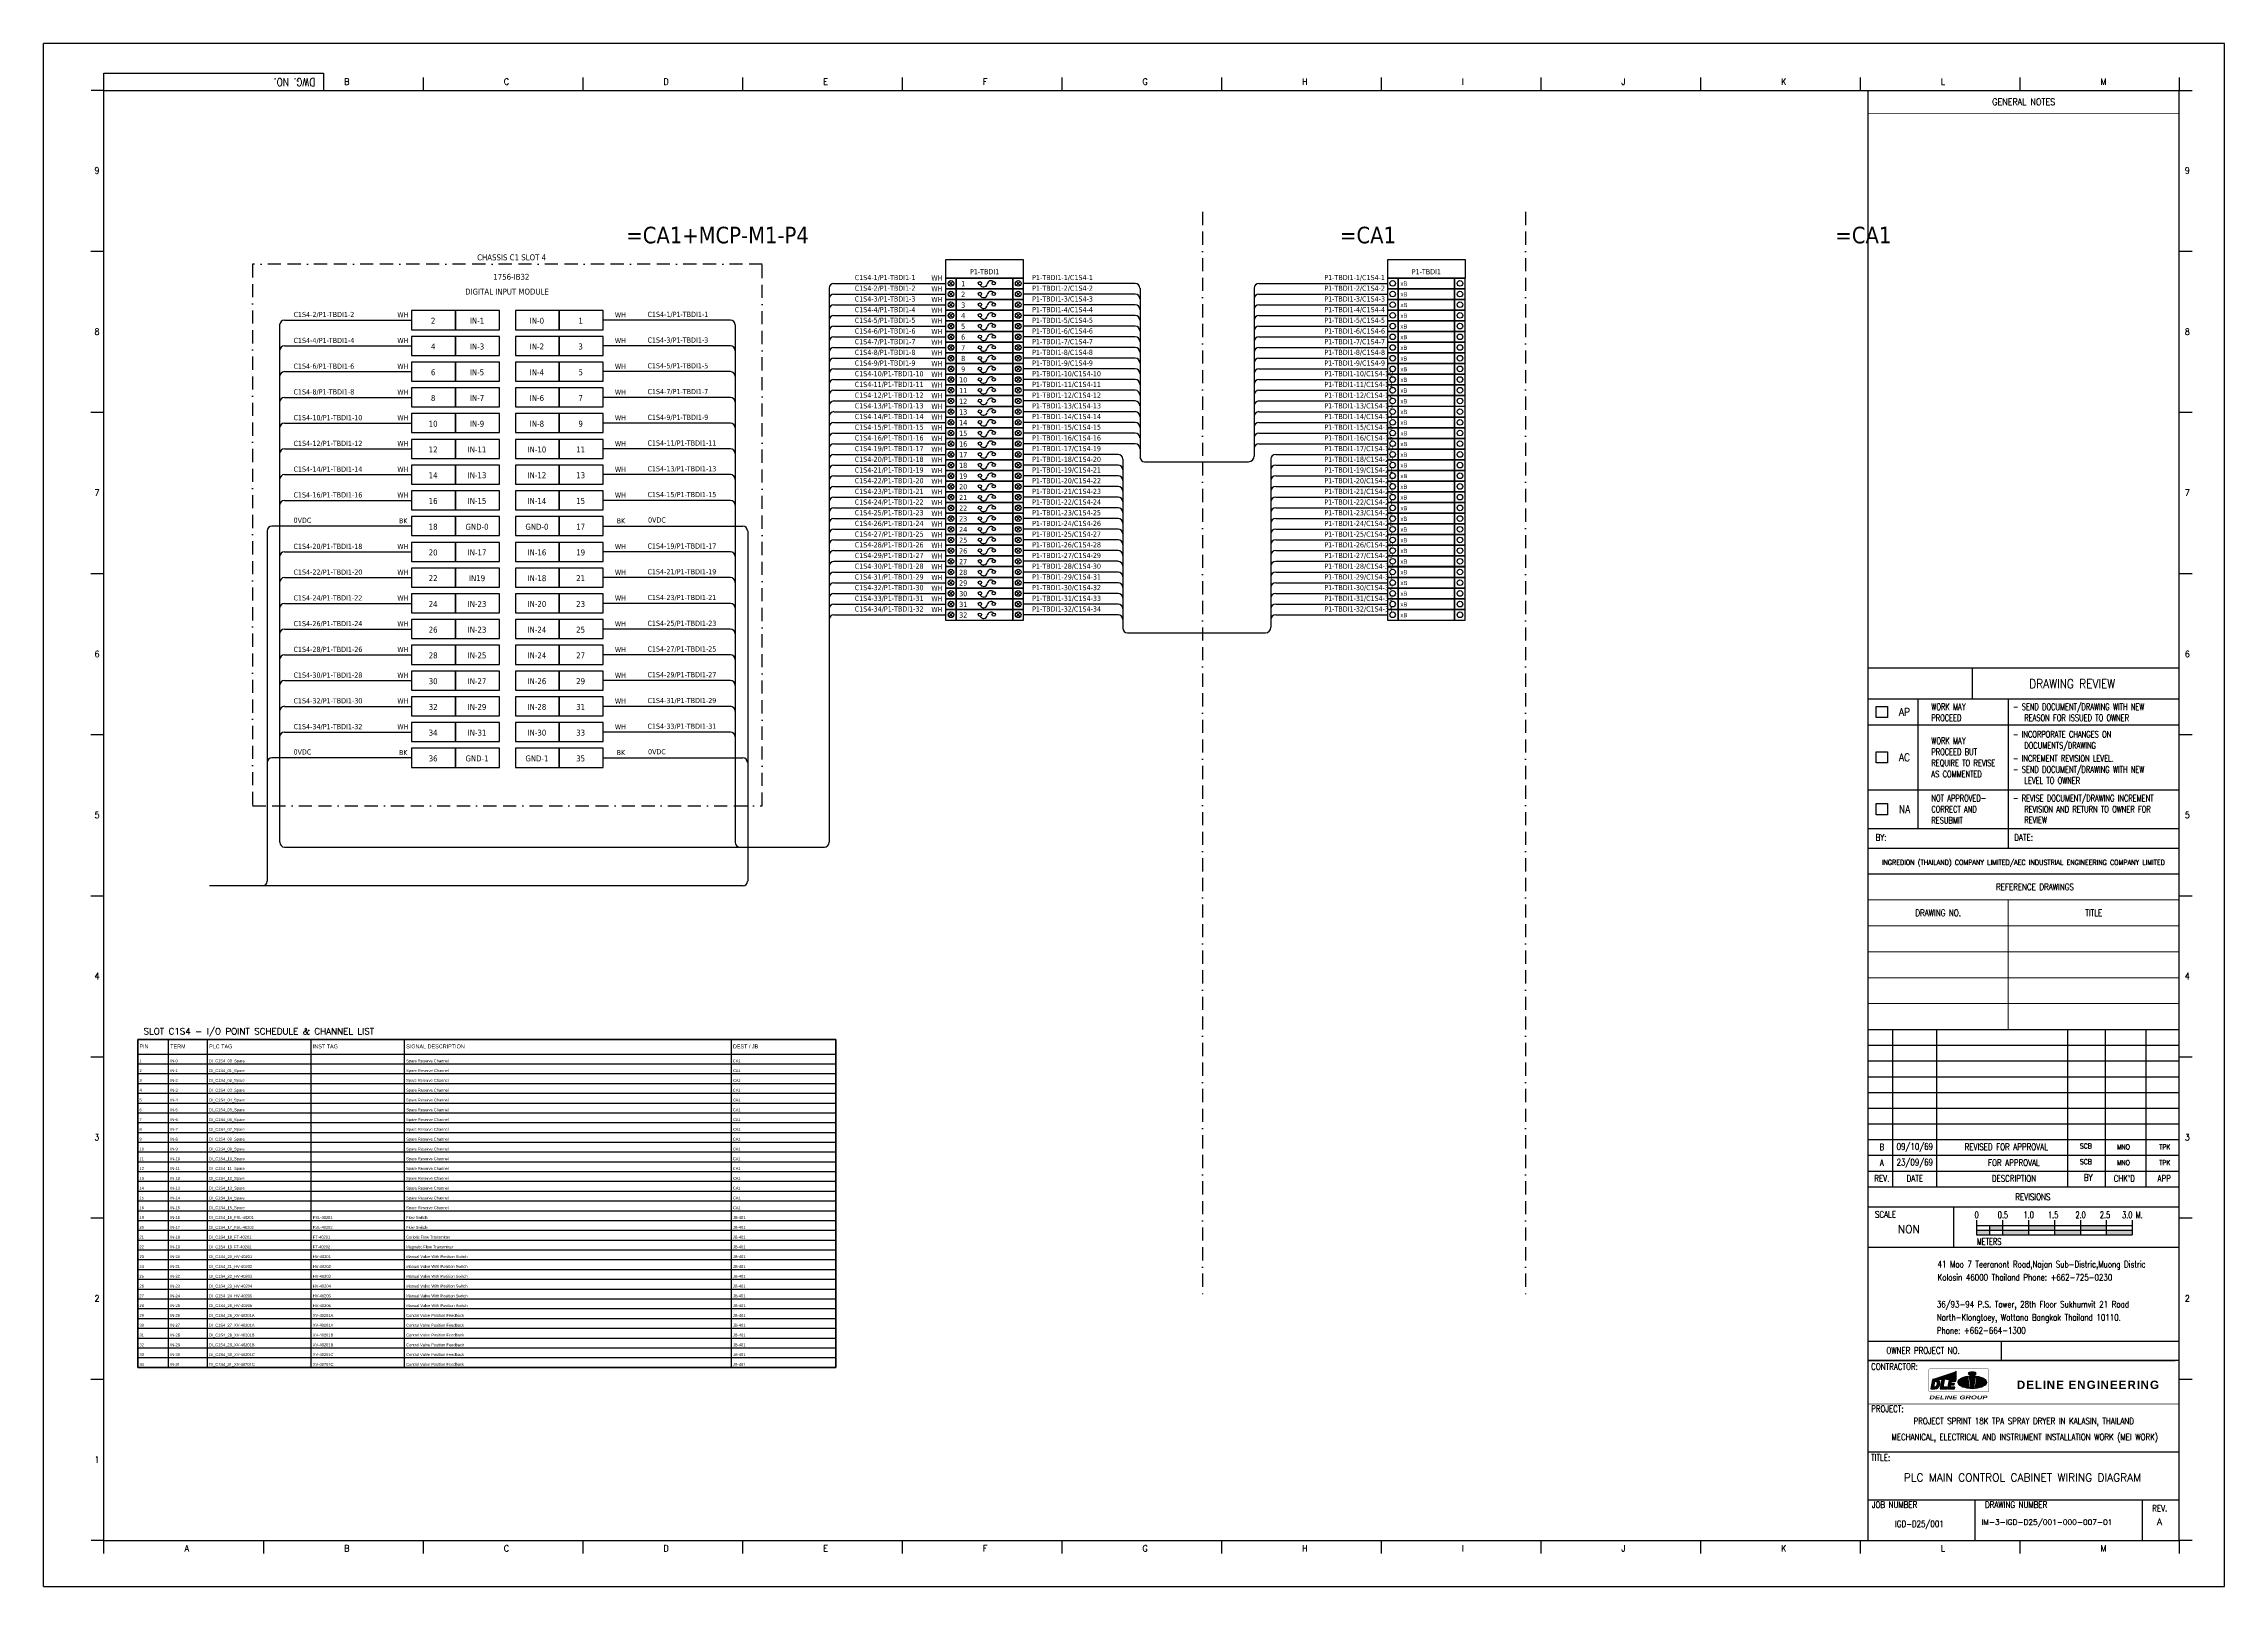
# Model space of a CAD drawing. Header units: millimetres. Extents: x 0 to 4205, y 0 to 2974.
import ezdxf
from ezdxf.enums import TextEntityAlignment as Align

# ---------------------------------------------------------------- set-up
doc = ezdxf.new("R2010")
doc.units = ezdxf.units.MM
doc.linetypes.add('BORDERX2', pattern=[88.9, 25.4, -12.7, 25.4, -12.7, 0, -12.7])
doc.linetypes.add('PHANTOM', pattern=[63.5, 31.75, -6.35, 6.35, -6.35, 6.35, -6.35])
for name, color, linetype in [('ECT', 7, 'PHANTOM'), ('MEMBER', 7, 'Continuous'), ('Scale-Graphic', 8, 'Continuous'), ('x01001-FrameArea', 2, 'BORDERX2')]:
    doc.layers.add(name, color=color, linetype=linetype)
for name, color, linetype, lineweight in [('IE-EQUIP', 253, 'Continuous', 25), ('IE-WIRE', 7, 'Continuous', 25), ('power', 7, 'Continuous', 25)]:
    doc.layers.add(name, color=color, linetype=linetype, lineweight=lineweight)
doc.styles.add('BIG', font='FRADM.TTF', dxfattribs={"width": 0.85})
doc.styles.add('ROMANS', font='romans.shx', dxfattribs={"width": 0.85, "height": 25})
doc.styles.add('S1', font='romans.shx', dxfattribs={"width": 0.8})
doc.styles.add('simplex', font='simplex.shx')
doc.styles.add('SLDTEXTSTYLE0', font='TXT', dxfattribs={"width": 0.7})
doc.styles.get("Standard").update_dxf_attribs({"font": 'arial.ttf'})
doc.styles.add('Tahoma', font='')
doc.styles.get('Tahoma').set_extended_font_data('Tahoma')

# ---------------------------------------------------------------- blocks, each defined once
blk = doc.blocks.new('xTermSingleLayer')
at = {"color": 7, "ltscale": 25.4}
for points in [[(0, -537), (537, -537), (537, 0), (0, 0)], [(537, -537), (3378, -537), (3378, 0), (537, 0)], [(3378, -537), (3915, -537), (3915, 0), (3378, 0)]]:
    blk.add_lwpolyline(points, close=True, dxfattribs=at)
for centre in [(268, -268), (3647, -268)]:
    blk.add_circle(centre, 141, dxfattribs=at)
blk.add_attdef('TERMINAL_B', (661, -387), '', height=212)
blk = doc.blocks.new('DWG REVIEW')
at = {"color": 7}
for p, q in [((0, 79.47), (120, 79.47)), ((40.26, 67.48), (40.26, 79.47)), ((0, 67.48), (120, 67.48)), ((19.21, 67.48), (19.21, 17.49)), ((54, 67.48), (54, 10)), ((0, 17.49), (120, 17.49)), ((0, 10), (120, 10))]:
    blk.add_line(p, q, dxfattribs=at)
at = {"color": 8}
for p, q in [((0, 57.48), (120, 57.48)), ((0, 32.49), (120, 32.49))]:
    blk.add_line(p, q, dxfattribs=at)
at = {"color": 7, "flags": 128}
blk.add_lwpolyline([(0, 79.47, 0.35, 0.35, 0), (120, 79.47, 0, 0, 0), (120, 0, 0, 0, 0), (0, 0, 0, 0, 0), (0, 79.47, 0, 0, 0)], format="xyseb", dxfattribs=at)
at = {"color": 8}
for points in [[(3.03, 64.62), (7.48, 64.62), (7.48, 60.34), (3.03, 60.34)], [(3.03, 47.12), (7.48, 47.12), (7.48, 42.85), (3.03, 42.85)], [(3.03, 27.13), (7.48, 27.13), (7.48, 22.85), (3.03, 22.85)]]:
    blk.add_lwpolyline(points, close=True, dxfattribs=at)
at = {"color": 7, "style": 'ROMANS', "width": 0.85}
for s, height, p in [('DRAWING REVIEW', 3.4988, (78.72, 73.33)), ('INGREDION (THAILAND) COMPANY LIMITED/AEC INDUSTRIAL ENGINEERING COMPANY LIMITED', 2, (59.86, 4.45))]:
    blk.add_text(s, height=height, dxfattribs=at).set_placement(p, align=Align.MIDDLE_CENTER)
for s, p in [('AP', (14.04, 62.48)), ('AC', (14.04, 44.98)), ('NA', (14.04, 24.99))]:
    blk.add_text(s, height=3, dxfattribs=at).set_placement(p, align=Align.MIDDLE)
at = {"color": 7, "style": 'S1', "width": 0.75}
for s, height, p in [('WORK MAY', 2.499, (24.4, 64.46)), ('PROCEED', 2.499, (24.4, 60.19)), ('- SEND DOCUMENT/DRAWING WITH NEW', 2.4992, (55.85, 64.46)), ('REASON FOR ISSUED TO OWNER', 2.4992, (60.22, 60.19)), ('WORK MAY', 2.499, (24.4, 51.34)), ('- INCORPORATE CHANGES ON', 2.4992, (55.85, 53.84)), ('DOCUMENTS/DRAWING', 2.4992, (60.22, 49.56)), ('PROCEED BUT', 2.4992, (24.4, 47.06)), ('REQUIRE TO REVISE', 2.4992, (24.4, 42.79)), ('- INCREMENT REVISION LEVEL.', 2.4992, (55.85, 44.56)), ('AS COMMENTED', 2.4992, (24.4, 38.52)), ('- SEND DOCUMENT/DRAWING WITH NEW', 2.4992, (55.85, 40.29)), ('LEVEL TO OWNER', 2.4992, (60.22, 36.02)), ('CORRECT AND', 2.4992, (24.4, 24.94)), ('NOT APPROVED-', 2.4992, (24.4, 29.21)), ('- REVISE DOCUMENT/DRAWING INCREMENT', 2.4992, (55.85, 29.21)), ('REVISION AND RETURN TO OWNER FOR', 2.4992, (60.22, 24.94)), ('RESUBMIT', 2.499, (24.4, 20.67)), ('REVIEW', 2.499, (60.22, 20.78))]:
    blk.add_text(s, height=height, dxfattribs=at).set_placement(p, align=Align.MIDDLE_LEFT)
at = {"color": 7, "style": 'ROMANS', "width": 0.8}
for s, p in [('BY:', (5, 12.84)), ('DATE:', (59.97, 12.84))]:
    blk.add_text(s, height=2.499, dxfattribs=at).set_placement(p, align=Align.CENTER)
blk = doc.blocks.new('dle')
h = blk.add_hatch(color=5)
h.paths.add_polyline_path([(-12.4, 1.2), (-12.5, 1.2), (-12.6, 1.3), (-12.7, 1.3), (-12.7, 1.3), (-12.8, 1.4), (-12.9, 1.4), (-13, 1.4), (-13.1, 1.4), (-13.2, 1.5), (-13.3, 1.5), (-13.4, 1.5), (-13.5, 1.5), (-13.7, 1.5), (-13.8, 1.5), (-13.9, 1.5), (-14.1, 1.6), (-14.2, 1.6), (-14.3, 1.6), (-14.5, 1.6), (-16.3, 1.6), (-17.3, -4.2), (-15.3, -4.2), (-15.2, -4.2), (-15, -4.2), (-14.9, -4.2), (-14.7, -4.2), (-14.6, -4.2), (-14.5, -4.1), (-14.4, -4.1), (-14.3, -4.1), (-14.1, -4.1), (-14, -4.1), (-13.9, -4.1), (-13.9, -4.1), (-13.8, -4), (-13.7, -4), (-13.5, -4), (-13.4, -3.9), (-13.3, -3.9), (-13.2, -3.8), (-13.1, -3.7), (-13, -3.7), (-12.9, -3.6), (-12.8, -3.6), (-12.8, -3.5), (-12.7, -3.4), (-12.6, -3.4), (-12.5, -3.3), (-12.5, -3.2), (-12.4, -3.1), (-12.3, -3), (-12.2, -2.9), (-12.2, -2.9), (-12.1, -2.8), (-12, -2.7), (-12, -2.6), (-12, -2.5), (-11.9, -2.4), (-11.9, -2.3), (-11.8, -2.3), (-11.8, -2.2), (-11.8, -2.1), (-11.7, -2), (-11.7, -1.9), (-11.7, -1.8), (-11.6, -1.7), (-11.6, -1.6), (-11.6, -1.5), (-11.6, -1.4), (-11.5, -1.3), (-11.5, -1.2), (-11.5, -1.1), (-11.5, -1), (-11.5, -0.9), (-11.5, -0.7), (-11.5, -0.6), (-11.5, -0.5), (-11.5, -0.4), (-11.5, -0.4), (-11.5, -0.3), (-11.5, -0.2), (-11.5, -0.1), (-11.5, 0), (-11.5, 0.1), (-11.5, 0.2), (-11.6, 0.2), (-11.6, 0.3), (-11.6, 0.4), (-11.7, 0.4), (-11.7, 0.5), (-11.7, 0.6), (-11.8, 0.7), (-11.9, 0.8), (-11.9, 0.8), (-12, 0.9), (-12.1, 1), (-12.1, 1), (-12.2, 1.1), (-12.3, 1.2)], flags=0)
h.paths.add_polyline_path([(-15.4, -3.2), (-14.8, 0.6), (-14.5, 0.6), (-14.3, 0.6), (-14.2, 0.6), (-14.1, 0.6), (-14, 0.5), (-13.9, 0.5), (-13.8, 0.5), (-13.7, 0.4), (-13.6, 0.4), (-13.5, 0.3), (-13.5, 0.3), (-13.4, 0.2), (-13.3, 0.1), (-13.3, 0), (-13.3, -0.1), (-13.2, -0.2), (-13.2, -0.2), (-13.2, -0.3), (-13.2, -0.4), (-13.2, -0.5), (-13.2, -0.6), (-13.2, -0.7), (-13.2, -0.8), (-13.2, -0.9), (-13.2, -1), (-13.2, -1.1), (-13.3, -1.2), (-13.3, -1.3), (-13.3, -1.5), (-13.3, -1.6), (-13.3, -1.7), (-13.4, -1.8), (-13.4, -1.9), (-13.4, -2), (-13.5, -2.1), (-13.5, -2.1), (-13.5, -2.2), (-13.6, -2.3), (-13.6, -2.4), (-13.7, -2.4), (-13.7, -2.5), (-13.8, -2.6), (-13.8, -2.7), (-13.9, -2.8), (-14, -2.9), (-14.1, -2.9), (-14.2, -3), (-14.3, -3), (-14.3, -3.1), (-14.4, -3.1), (-14.5, -3.1), (-14.6, -3.2), (-14.8, -3.2), (-14.9, -3.2), (-15, -3.2), (-15.2, -3.2)], flags=0)
h = blk.add_hatch(color=5)
edge = h.paths.add_edge_path(flags=0)
edge.add_arc((-9.4, 14), 12, 271.9821, 314.2255)
edge.add_line((-1.1, 5.4), (-1.1, 7.1))
edge.add_arc((-11.4, 17.5), 14.7, 301.6729, 314.9462, ccw=False)
edge.add_arc((-19.6, 43.5), 41.6, 274.7403, 292.4815, ccw=False)
edge.add_line((-16.2, 2), (-9, 2))
for points in [[(-6.9, -3.1), (-9.3, -3.1), (-8.5, 1.6), (-10.2, 1.6), (-11.2, -4.2), (-7.1, -4.2)], [(-4.1, 0.6), (-1.2, 0.6), (-1.1, 1.6), (-5.6, 1.6), (-6.6, -4.2), (-2.1, -4.2), (-1.9, -3.2), (-4.8, -3.2), (-4.5, -1.7), (-2.3, -1.7), (-2.1, -0.8), (-4.4, -0.8)]]:
    blk.add_hatch(color=5).paths.add_polyline_path(points, flags=0)
h = blk.add_hatch(color=5)
edge = h.paths.add_edge_path(flags=0)
edge.add_line((-1.1, 2), (-1.1, 5.1))
edge.add_arc((-7.5, 10.2), 8.23, 272.3815, 320.9916, ccw=False)
edge.add_line((-7.1, 2), (-1.1, 2))
at = {"linetype": 'Continuous'}
h = blk.add_hatch(color=1, dxfattribs=at)
edge = h.paths.add_edge_path(flags=0)
edge.add_ellipse((9.3, 0), major_axis=(6.04, 0), ratio=0.49372, start_angle=130.7954, end_angle=238.5518, ccw=False)
edge.add_arc((-5, -1.4), 12.6, 19.2429, 24.7953)
edge.add_ellipse((9.9, 0), major_axis=(9.88, 0), ratio=0.417991, start_angle=131.4131, end_angle=237.7182)
edge.add_arc((-5, -1.4), 12.6, 348.1879, 353.4331)
h = blk.add_hatch(color=1)
edge = h.paths.add_edge_path()
edge.add_ellipse((9.3, 5.6), major_axis=(2.53, 0), ratio=0.446359, start_angle=0, end_angle=360)
h = blk.add_hatch(color=1, dxfattribs=at)
edge = h.paths.add_edge_path(flags=0)
edge.add_ellipse((8.7, 0), major_axis=(-9.88, 0), ratio=0.417991, start_angle=235.0796, end_angle=261.8168)
edge.add_ellipse((9.9, 0), major_axis=(9.88, 0), ratio=0.417991, start_angle=98.1832, end_angle=125.3153)
edge.add_arc((-5, -1.4), 13.2, 348.4157, 24.0153, ccw=False)
edge.add_ellipse((9.9, 0), major_axis=(-11.2, 0), ratio=0.36826, start_angle=64.3818, end_angle=81.5636)
edge.add_ellipse((8.7, 0), major_axis=(-9.88, 0), ratio=0.417991, start_angle=98.1832, end_angle=115.4664)
edge.add_arc((23.5, -1.4), 13.2, 155.9847, 191.5286, ccw=False)
edge.add_ellipse((8.7, 0), major_axis=(-9.88, 0), ratio=0.417991, start_angle=234.6847, end_angle=235.0796)
h = blk.add_hatch(color=1, dxfattribs=at)
edge = h.paths.add_edge_path(flags=0)
edge.add_ellipse((9.3, 0), major_axis=(-6.04, 0), ratio=0.49372, start_angle=121.4482, end_angle=229.2046, ccw=False)
edge.add_arc((23.5, -1.4), 12.6, 186.5669, 191.8121)
edge.add_ellipse((8.7, 0), major_axis=(-9.88, 0), ratio=0.417991, start_angle=122.2818, end_angle=228.5869)
edge.add_arc((23.5, -1.4), 12.6, 155.2047, 160.7571)
at = {"color": 5}
for p, q in [((-16.3, 1.6), (-17.3, -4.2)), ((-14.5, 1.6), (-16.3, 1.6)), ((-16.2, 2), (-9, 2)), ((-15.4, -3.2), (-14.8, 0.6)), ((-14.8, 0.6), (-14.5, 0.6)), ((-14.3, 1.6), (-14.5, 1.6)), ((-14.5, 0.6), (-14.3, 0.6)), ((-14.2, 1.6), (-14.3, 1.6)), ((-14.3, 0.6), (-14.2, 0.6)), ((-14.1, 1.6), (-14.2, 1.6)), ((-14.2, 0.6), (-14.1, 0.6)), ((-13.9, 1.5), (-14.1, 1.6)), ((-14.1, 0.6), (-14, 0.5)), ((-14, 0.5), (-13.9, 0.5)), ((-13.8, 1.5), (-13.9, 1.5)), ((-13.9, 0.5), (-13.8, 0.5)), ((-13.7, 1.5), (-13.8, 1.5)), ((-13.8, 0.5), (-13.7, 0.4)), ((-13.5, 1.5), (-13.7, 1.5)), ((-13.7, 0.4), (-13.6, 0.4)), ((-13.6, 0.4), (-13.5, 0.3)), ((-13.4, 1.5), (-13.5, 1.5)), ((-13.5, 0.3), (-13.5, 0.3)), ((-13.5, 0.3), (-13.4, 0.2)), ((-13.3, 1.5), (-13.4, 1.5)), ((-13.4, 0.2), (-13.3, 0.1)), ((-13.2, 1.5), (-13.3, 1.5)), ((-13.3, 0.1), (-13.3, 0)), ((-13.3, 0), (-13.3, -0.1)), ((-13.1, 1.4), (-13.2, 1.5)), ((-13, 1.4), (-13.1, 1.4)), ((-12.9, 1.4), (-13, 1.4)), ((-12.8, 1.4), (-12.9, 1.4)), ((-12.7, 1.3), (-12.8, 1.4)), ((-12.6, 1.3), (-12.7, 1.3)), ((-12.7, 1.3), (-12.7, 1.3)), ((-12.5, 1.2), (-12.6, 1.3)), ((-12.4, 1.2), (-12.5, 1.2)), ((-12.3, 1.2), (-12.4, 1.2)), ((-12.2, 1.1), (-12.3, 1.2)), ((-12.1, 1), (-12.2, 1.1)), ((-12, 0.9), (-12.1, 1)), ((-12.1, 1), (-12.1, 1)), ((-11.9, 0.8), (-12, 0.9)), ((-11.8, 0.7), (-11.9, 0.8)), ((-11.9, 0.8), (-11.9, 0.8)), ((-11.7, 0.6), (-11.8, 0.7)), ((-11.7, 0.5), (-11.7, 0.6)), ((-11.7, 0.4), (-11.7, 0.5)), ((-11.6, 0.4), (-11.7, 0.4)), ((-11.6, 0.3), (-11.6, 0.4)), ((-11.6, 0.2), (-11.6, 0.3)), ((-11.5, 0.2), (-11.6, 0.2)), ((-11.5, 0.1), (-11.5, 0.2)), ((-11.5, 0), (-11.5, 0.1)), ((-10.2, 1.6), (-11.2, -4.2)), ((-8.5, 1.6), (-10.2, 1.6)), ((-9.3, -3.1), (-8.5, 1.6)), ((-7.1, 2), (-1.1, 2)), ((-5.6, 1.6), (-6.6, -4.2)), ((-1.1, 1.6), (-5.6, 1.6)), ((-4.4, -0.8), (-4.1, 0.6)), ((-4.1, 0.6), (-1.2, 0.6)), ((-1.2, 0.6), (-1.1, 1.6)), ((-1.1, 5.4), (-1.1, 7.1)), ((-1.1, 2), (-1.1, 5.1)), ((-17.3, -4.2), (-15.3, -4.2)), ((-15.2, -3.2), (-15.4, -3.2)), ((-15.3, -4.2), (-15.2, -4.2)), ((-15, -3.2), (-15.2, -3.2)), ((-15.2, -4.2), (-15, -4.2)), ((-14.9, -3.2), (-15, -3.2)), ((-15, -4.2), (-14.9, -4.2)), ((-14.8, -3.2), (-14.9, -3.2)), ((-14.9, -4.2), (-14.7, -4.2)), ((-14.6, -3.2), (-14.8, -3.2)), ((-14.7, -4.2), (-14.6, -4.2)), ((-14.5, -3.1), (-14.6, -3.2)), ((-14.6, -4.2), (-14.5, -4.1)), ((-14.4, -3.1), (-14.5, -3.1)), ((-14.5, -4.1), (-14.4, -4.1)), ((-14.3, -3.1), (-14.4, -3.1)), ((-14.4, -4.1), (-14.3, -4.1)), ((-14.2, -3), (-14.3, -3)), ((-14.3, -3), (-14.3, -3.1)), ((-14.3, -4.1), (-14.1, -4.1)), ((-14.1, -2.9), (-14.2, -3)), ((-14, -2.9), (-14.1, -2.9)), ((-14.1, -4.1), (-14, -4.1)), ((-13.9, -2.8), (-14, -2.9)), ((-14, -4.1), (-13.9, -4.1)), ((-13.8, -2.7), (-13.9, -2.8)), ((-13.9, -4.1), (-13.8, -4)), ((-13.9, -4.1), (-13.9, -4.1)), ((-13.7, -2.5), (-13.8, -2.6)), ((-13.8, -2.6), (-13.8, -2.7)), ((-13.8, -4), (-13.7, -4)), ((-13.6, -2.4), (-13.7, -2.4)), ((-13.7, -2.4), (-13.7, -2.5)), ((-13.7, -4), (-13.5, -4)), ((-13.5, -2.2), (-13.6, -2.3)), ((-13.6, -2.3), (-13.6, -2.4)), ((-13.4, -2), (-13.5, -2.1)), ((-13.5, -2.1), (-13.5, -2.1)), ((-13.5, -2.1), (-13.5, -2.2)), ((-13.5, -4), (-13.4, -3.9)), ((-13.3, -1.7), (-13.4, -1.8)), ((-13.4, -1.8), (-13.4, -1.9)), ((-13.4, -1.9), (-13.4, -2)), ((-13.4, -3.9), (-13.3, -3.9)), ((-13.3, -0.1), (-13.2, -0.2)), ((-13.2, -1.1), (-13.3, -1.2)), ((-13.3, -1.2), (-13.3, -1.3)), ((-13.3, -1.3), (-13.3, -1.5)), ((-13.3, -1.5), (-13.3, -1.6)), ((-13.3, -1.6), (-13.3, -1.7)), ((-13.3, -3.9), (-13.2, -3.8)), ((-13.2, -0.2), (-13.2, -0.2)), ((-13.2, -0.2), (-13.2, -0.3)), ((-13.2, -0.3), (-13.2, -0.4)), ((-13.2, -0.4), (-13.2, -0.5)), ((-13.2, -0.5), (-13.2, -0.6)), ((-13.2, -0.6), (-13.2, -0.7)), ((-13.2, -0.7), (-13.2, -0.8)), ((-13.2, -0.8), (-13.2, -0.9)), ((-13.2, -0.9), (-13.2, -1)), ((-13.2, -1), (-13.2, -1.1)), ((-13.2, -3.8), (-13.1, -3.7)), ((-13.1, -3.7), (-13, -3.7)), ((-13, -3.7), (-12.9, -3.6)), ((-12.9, -3.6), (-12.8, -3.6)), ((-12.8, -3.5), (-12.7, -3.4)), ((-12.8, -3.6), (-12.8, -3.5)), ((-12.7, -3.4), (-12.6, -3.4)), ((-12.6, -3.4), (-12.5, -3.3)), ((-12.5, -3.2), (-12.4, -3.1)), ((-12.5, -3.3), (-12.5, -3.2)), ((-12.4, -3.1), (-12.3, -3)), ((-12.3, -3), (-12.2, -2.9)), ((-12.2, -2.9), (-12.1, -2.8)), ((-12.2, -2.9), (-12.2, -2.9)), ((-12.1, -2.8), (-12, -2.7)), ((-12, -2.5), (-11.9, -2.4)), ((-12, -2.6), (-12, -2.5)), ((-12, -2.7), (-12, -2.6)), ((-11.9, -2.4), (-11.9, -2.3)), ((-11.9, -2.3), (-11.8, -2.3)), ((-11.8, -2.1), (-11.7, -2)), ((-11.8, -2.2), (-11.8, -2.1)), ((-11.8, -2.3), (-11.8, -2.2)), ((-11.7, -1.8), (-11.6, -1.7)), ((-11.7, -1.9), (-11.7, -1.8)), ((-11.7, -2), (-11.7, -1.9)), ((-11.6, -1.4), (-11.5, -1.3)), ((-11.6, -1.5), (-11.6, -1.4)), ((-11.6, -1.6), (-11.6, -1.5)), ((-11.6, -1.7), (-11.6, -1.6)), ((-11.5, -0.1), (-11.5, 0)), ((-11.5, -0.2), (-11.5, -0.1)), ((-11.5, -0.3), (-11.5, -0.2)), ((-11.5, -0.4), (-11.5, -0.3)), ((-11.5, -0.5), (-11.5, -0.4)), ((-11.5, -0.4), (-11.5, -0.4)), ((-11.5, -0.6), (-11.5, -0.5)), ((-11.5, -0.7), (-11.5, -0.6)), ((-11.5, -0.9), (-11.5, -0.7)), ((-11.5, -1), (-11.5, -0.9)), ((-11.5, -1.1), (-11.5, -1)), ((-11.5, -1.2), (-11.5, -1.1)), ((-11.5, -1.3), (-11.5, -1.2)), ((-11.2, -4.2), (-7.1, -4.2)), ((-6.9, -3.1), (-9.3, -3.1)), ((-7.1, -4.2), (-6.9, -3.1)), ((-6.6, -4.2), (-2.1, -4.2)), ((-4.8, -3.2), (-4.5, -1.7)), ((-1.9, -3.2), (-4.8, -3.2)), ((-4.5, -1.7), (-2.3, -1.7)), ((-2.1, -0.8), (-4.4, -0.8)), ((-2.3, -1.7), (-2.1, -0.8)), ((-2.1, -4.2), (-1.9, -3.2))]:
    blk.add_line(p, q, dxfattribs=at)
at = {"color": 1, "linetype": 'Continuous', "lineweight": 0}
blk.add_line((7.9, -4.1), (7.9, -4.1), dxfattribs=at)
at = {"color": 5, "const_width": 0.214}
for points in [[(19.8, 1.3), (19.8, 8, 0.414214), (19.1, 8.7), (-17.8, 8.7, 0.414214), (-18.5, 8), (-18.5, 1.3)], [(19.8, 1.3), (19.8, -5.4, -0.414214), (19.1, -6.2), (-17.8, -6.2, -0.414214), (-18.5, -5.4), (-18.5, 1.3)]]:
    blk.add_lwpolyline(points, format="xyb", dxfattribs=at)
at = {"color": 5}
for centre, radius, start, end in [((-19.6, 43.5), 41.6, 274.7403, 292.4815), ((-9.4, 14), 12, 271.9821, 314.2255), ((-7.5, 10.2), 8.23, 272.3815, 320.9916), ((-11.4, 17.5), 14.7, 301.6729, 314.9462)]:
    blk.add_arc(centre, radius, start, end, dxfattribs=at)
at = {"color": 1, "linetype": 'Continuous', "lineweight": 0}
for centre, radius, start, end in [((-5, -1.4), 12.6, 19.2429, 24.7953), ((-5, -1.4), 12.6, 19.2429, 24.7953), ((-5, -1.4), 13.2, 348.4157, 24.0153), ((23.5, -1.4), 13.2, 155.9847, 191.5286), ((23.5, -1.4), 12.6, 155.2047, 160.7571), ((23.5, -1.4), 12.6, 155.2047, 160.7571), ((-5, -1.4), 12.6, 348.1879, 353.4331), ((-5, -1.4), 12.6, 348.1879, 353.4331), ((23.5, -1.4), 13.2, 191.5286, 191.5964), ((23.5, -1.4), 12.6, 186.5669, 191.8121), ((23.5, -1.4), 12.6, 186.5669, 191.8121)]:
    blk.add_arc(centre, radius, start, end, dxfattribs=at)
for centre, major_axis, ratio, start_param, end_param in [((9.9, 0), (9.88, 0), 0.417991, 1.924013, 4.454224), ((9.9, 0), (9.88, 0), 0.417991, 1.924013, 4.454224), ((9.9, 0), (9.88, 0), 0.417991, 1.924013, 4.454224), ((9.3, 0), (6.04, 0), 0.49372, 1.973597, 4.419155), ((9.3, 0), (6.04, 0), 0.49372, 1.973597, 4.419155), ((9.3, 0), (6.04, 0), 0.49372, 1.973597, 4.419155), ((9.9, 0), (9.88, 0), 0.417991, 1.630832, 1.858691), ((9.9, 0), (9.88, 0), 0.417991, 1.630832, 1.858691), ((8.7, 0), (-9.88, 0), 0.417991, 4.428457, 4.652353), ((8.7, 0), (-9.88, 0), 0.417991, 4.424494, 4.652353), ((8.7, 0), (-9.88, 0), 0.417991, 4.424494, 4.652353), ((9.3, 0), (-6.04, 0), 0.49372, 1.86403, 4.309588), ((9.3, 0), (-6.04, 0), 0.49372, 1.86403, 4.309588), ((8.7, 0), (-9.88, 0), 0.417991, 1.828961, 4.359173), ((8.7, 0), (-9.88, 0), 0.417991, 1.828961, 4.359173), ((9.9, 0), (-11.2, 0), 0.36826, 1.396014, 1.516232), ((9.9, 0), (-11.2, 0), 0.36826, 1.395987, 1.516232), ((8.7, 0), (-9.88, 0), 0.417991, 1.630832, 1.767298), ((8.7, 0), (-9.88, 0), 0.417991, 1.630832, 1.767298)]:
    blk.add_ellipse(centre, major_axis=major_axis, ratio=ratio, start_param=start_param, end_param=end_param, dxfattribs=at)
blk.add_ellipse((9.3, 5.6), major_axis=(2.53, 0), ratio=0.446359, dxfattribs=at)
blk.add_ellipse((9.3, 5.6), major_axis=(2.53, 0), ratio=0.446359, dxfattribs=at)
at = {"color": 7, "linetype": 'Continuous', "insert": (-18.2, -8.5), "char_height": 2.44, "attachment_point": 1, "style": 'SLDTEXTSTYLE0'}
blk.add_mtext('{\\W1.5;\\fCordia New|b1|i1|c0|p34;DELINE GROUP\\P}', dxfattribs=at)
blk = doc.blocks.new('xFrame-001')
at = {"layer": 'Scale-Graphic', "ltscale": 0.1}
h = blk.add_hatch(color=1, dxfattribs=at)
h.paths.add_polyline_path([(3727.3, 686.7), (3727.3, 677.6), (3752.3, 677.6), (3752.3, 686.7)])
h.paths.add_polyline_path([(3752.3, 695.9), (3752.3, 686.7), (3777.3, 686.7), (3777.3, 695.9)])
h.paths.add_polyline_path([(3777.3, 686.7), (3777.3, 677.6), (3827.3, 677.6), (3827.3, 686.7)])
h.paths.add_polyline_path([(3877.3, 686.7), (3877.3, 695.9), (3827.3, 695.9), (3827.3, 686.7)])
h.paths.add_polyline_path([(3877.3, 686.7), (3877.3, 677.6), (3927.3, 677.6), (3927.3, 686.7)])
h.paths.add_polyline_path([(3927.3, 695.9), (3927.3, 686.7), (3977.3, 686.7), (3977.3, 695.9)])
h.paths.add_polyline_path([(4027.3, 677.6), (4027.3, 686.7), (3977.3, 686.7), (3977.3, 677.6)])
at = {"color": 7}
for p, q in [((0, 0), (0, 2974.3)), ((4205, 2974.3), (0, 2974.3)), ((4205, 0), (4205, 2974.3)), ((116.1, 2884.1), (4118.1, 2884.1)), ((116.1, 88.4), (116.1, 2884.1)), ((3518.1, 88.4), (3518.1, 2884.1)), ((3518.1, 88.4), (3518.1, 2884.1)), ((4118.1, 88.4), (4118.1, 2884.1)), ((3518.1, 1373.5), (4118.1, 1373.5)), ((3724.2, 88.4), (3724.2, 166.6)), ((4046.4, 166.6), (4046.4, 88.4)), ((116.1, 88.4), (4118.1, 88.4)), ((0, 0), (4205, 0))]:
    blk.add_line(p, q, dxfattribs=at)
at = {"color": 7, "linetype": 'Continuous', "lineweight": 0}
for p, q in [((3518.1, 1373.5), (4118.1, 1373.5)), ((3518.1, 1323.5), (4118.1, 1323.5)), ((3788.1, 1323.5), (3788.1, 1073.6)), ((3518.1, 1273.5), (4118.1, 1273.5))]:
    blk.add_line(p, q, dxfattribs=at)
at = {"color": 8, "linetype": 'Continuous', "lineweight": 0}
for p, q in [((3518.1, 1223.5), (4118.1, 1223.5)), ((3518.1, 1173.5), (4118.1, 1173.5)), ((3518.1, 1123.5), (4118.1, 1123.5))]:
    blk.add_line(p, q, dxfattribs=at)
at = {"color": 7, "const_width": 1.75}
for points in [[(3518.1, 2839.9), (4118.1, 2839.9)], [(3518.1, 1373.5), (4118.1, 1373.5)], [(3518.1, 351.6), (4118.1, 351.6)]]:
    blk.add_lwpolyline(points, dxfattribs=at)
at = {"color": 7}
for points in [[(3518.1, 435.2), (4110, 435.2)], [(3518.1, 259.2), (4118.1, 259.2)], [(3518.1, 166.6), (4118.1, 166.6)]]:
    blk.add_lwpolyline(points, dxfattribs=at)
at = {"layer": 'ECT', "linetype": 'ByBlock'}
for p, q in [((116.1, 2884.1), (116.1, 2917.1)), ((116.1, 2917.1), (540, 2917.1)), ((540, 2917.1), (540, 2884.1)), ((3518.1, 1073.6), (4118.1, 1073.6)), ((3565.6, 770.5), (3565.6, 1073.6)), ((3650.6, 770.5), (3650.6, 1073.6)), ((3903.2, 769.9), (3903.2, 1073)), ((3976, 770.5), (3976, 1073.6)), ((4053.9, 770.5), (4053.9, 1073.6)), ((3518.1, 1043.2), (4118.1, 1043.2)), ((3518.1, 1012.9), (4118.1, 1012.9)), ((3518.1, 982.6), (4118.1, 982.6)), ((3518.1, 952.3), (4118.1, 952.3)), ((3518.1, 922), (4118.1, 922)), ((3518.1, 861.4), (4118.1, 861.4)), ((3518.1, 831.1), (4118.1, 831.1)), ((3518.1, 800.8), (4118.1, 800.8)), ((3518.1, 770.5), (4118.1, 770.5)), ((4118.1, 731.4), (3518.1, 731.4)), ((3683.1, 653.2), (3683.1, 731.4)), ((4118.1, 653.2), (3518.1, 653.2)), ((4118.1, 472.2), (3518.1, 472.2)), ((4118.1, 472.2), (3518.1, 472.2)), ((3775.4, 435.2), (3775.4, 472.2)), ((4118.1, 435.2), (3518.1, 435.2)), ((4118.1, 435.2), (3518.1, 435.2))]:
    blk.add_line(p, q, dxfattribs=at)
at = {"layer": 'ECT', "color": 7, "linetype": 'ByBlock'}
for p, q in [((731.8, 2908.9), (731.8, 2884.1)), ((1039.7, 2908.9), (1039.7, 2884.1)), ((1347.5, 2908.9), (1347.5, 2884.1)), ((1655.4, 2908.9), (1655.4, 2884.1)), ((1963.2, 2908.9), (1963.2, 2884.1)), ((2271.1, 2908.9), (2271.1, 2884.1)), ((2578.9, 2908.9), (2578.9, 2884.1)), ((2886.7, 2908.9), (2886.7, 2884.1)), ((3194.6, 2908.9), (3194.6, 2884.1)), ((3502.4, 2908.9), (3502.4, 2884.1)), ((3810.3, 2908.9), (3810.3, 2884.1)), ((4118.1, 2908.9), (4118.1, 2884.1)), ((116.1, 2884.1), (91.4, 2884.1)), ((4118.1, 2884.1), (4142.9, 2884.1)), ((116.1, 2573.5), (91.2, 2573.5)), ((4143.1, 2573.5), (4118.1, 2573.5)), ((116.1, 2262.9), (91.2, 2262.9)), ((4143.1, 2262.9), (4118.1, 2262.9)), ((116.1, 1952.2), (91.2, 1952.2)), ((4143.1, 1952.2), (4118.1, 1952.2)), ((116.1, 1641.6), (91.2, 1641.6)), ((4143.1, 1641.6), (4118.1, 1641.6)), ((116.1, 1330.9), (91.2, 1330.9)), ((4143.1, 1330.9), (4118.1, 1330.9)), ((116.1, 1020.3), (91.2, 1020.3)), ((4143.1, 1020.3), (4118.1, 1020.3)), ((116.1, 709.7), (91.2, 709.7)), ((4143.1, 709.7), (4118.1, 709.7)), ((116.1, 399), (91.2, 399)), ((4143.1, 399), (4118.1, 399)), ((116.1, 88.4), (91.4, 88.4)), ((116.1, 63.6), (116.1, 88.4)), ((424, 88.4), (424, 63.6)), ((731.8, 88.4), (731.8, 63.6)), ((1039.7, 88.4), (1039.7, 63.6)), ((1347.5, 88.4), (1347.5, 63.6)), ((1655.4, 88.4), (1655.4, 63.6)), ((1963.2, 88.4), (1963.2, 63.6)), ((2271.1, 88.4), (2271.1, 63.6)), ((2578.9, 88.4), (2578.9, 63.6)), ((2886.7, 88.4), (2886.7, 63.6)), ((3194.6, 88.4), (3194.6, 63.6)), ((3502.4, 88.4), (3502.4, 63.6)), ((3810.3, 88.4), (3810.3, 63.6)), ((4142.9, 88.4), (4118.1, 88.4)), ((4118.1, 88.4), (4118.1, 63.6))]:
    blk.add_line(p, q, dxfattribs=at)
at = {"layer": 'ECT', "color": 4, "linetype": 'ByBlock'}
blk.add_line((3518.1, 1073.6), (4118.1, 1073.6), dxfattribs=at)
at = {"layer": 'ECT', "linetype": 'ByBlock', "flags": 128}
blk.add_lwpolyline([(3518.1, 891.7), (4118.1, 891.7)], dxfattribs=at)
at = {"layer": 'Scale-Graphic', "color": 1}
for p, q in [((3727.3, 706.2), (3727.3, 677.6)), ((3727.3, 695.9), (4027.3, 695.9)), ((3727.3, 686.7), (4027.3, 686.7)), ((3727.3, 677.6), (4027.3, 677.6)), ((3752.3, 695.9), (3752.3, 677.6)), ((3777.3, 706.2), (3777.3, 677.6)), ((3827.3, 706.2), (3827.3, 677.6)), ((3877.3, 706.2), (3877.3, 677.6)), ((3927.3, 706.2), (3927.3, 677.6)), ((3977.3, 706.2), (3977.3, 677.6)), ((4027.3, 706.2), (4027.3, 677.6))]:
    blk.add_line(p, q, dxfattribs=at)
at = {"xscale": 5, "yscale": 5, "zscale": 5}
blk.add_blockref('DWG REVIEW', (3518.1, 1373.5), dxfattribs=at)
at = {"color": 3, "xscale": 3.007447180532934, "yscale": 3.007447180532934, "zscale": 3.007447180532934}
blk.add_blockref('dle', (3690.9, 393.5), dxfattribs=at)
at = {"color": 7, "style": 'ROMANS'}
for s, height, width, p in [('GENERAL NOTES', 12.496, 0.9, (3818.1, 2862)), ('REVISIONS', 12.5, 0.8, (3835.6, 750.9)), ('DRAWING NUMBER', 12.496, 0.8, (3803.5, 157.4))]:
    blk.add_text(s, height=height, dxfattribs=dict(at, width=width)).set_placement(p, align=Align.MIDDLE_CENTER)
at = {"color": 7, "style": 'ROMANS', "width": 0.8}
for s, height, p in [('3', 12.5, (98.3, 859.6)), ('CONTRACTOR:', 12.496, (3523.9, 417.5)), ('PROJECT:', 12.5, (3523.9, 336.1)), ('TITLE:', 12.5, (3523.9, 242.1)), ('JOB NUMBER', 12.5, (3525.5, 151.2))]:
    blk.add_text(s, height=height, dxfattribs=at).set_placement(p)
at = {"color": 0, "linetype": 'ByBlock', "style": 'ROMANS'}
blk.add_text('NON', height=15, dxfattribs=at).set_placement((3575.4, 681.2))
at = {"color": 7, "style": 'ROMANS', "width": 0.8}
blk.add_text('OWNER PROJECT NO.', height=12.496, dxfattribs=at).set_placement((3553.2, 461), align=Align.TOP_LEFT)
at = {"color": 6, "linetype": 'ByBlock', "style": 'ROMANS'}
blk.add_text('PLC MAIN CONTROL CABINET WIRING DIAGRAM', height=15, dxfattribs=at).set_placement((3815.6, 197.9), align=Align.BOTTOM_CENTER)
for s, height, p in [('IM-3-IGD-D25/001-000-007-01', 10.5, (3736.6, 118.6)), ('A', 12.5, (4075.1, 118.2))]:
    blk.add_text(s, height=height, dxfattribs=at).set_placement(p)
at = {"color": 7, "style": 'ROMANS', "width": 0.8}
blk.add_text('REV.', height=12.5, dxfattribs=at).set_placement((4080.4, 144.2), align=Align.CENTER)
at = {"color": 8, "linetype": 'ByBlock', "ltscale": 10, "insert": (3943, 396.7), "char_height": 15.995, "width": 504.007, "attachment_point": 2, "style": 'BIG'}
blk.add_mtext('{\\fArial|b1|i0|c0|p34;\\W1;\\T1.13;DELINE ENGINEERING  }', dxfattribs=at)
at = {"layer": 'ECT', "linetype": 'ByBlock', "style": 'ROMANS', "width": 0.85}
blk.add_text('DWG. NO.', height=15, rotation=180, dxfattribs=at).set_placement((483.7, 2899.9), align=Align.MIDDLE)
at = {"layer": 'ECT', "linetype": 'ByBlock'}
for s, height, style, width, p in [('B', 12.3, 'simplex', 0.9, (579.7, 2894.8)), ('C', 12.3, 'simplex', 0.9, (887.5, 2894.8)), ('D', 12.3, 'simplex', 0.9, (1195.4, 2894.8)), ('E', 12.3, 'simplex', 0.9, (1503.2, 2894.8)), ('F', 12.3, 'simplex', 0.9, (1811.1, 2894.8)), ('G', 12.3, 'simplex', 0.9, (2118.9, 2894.8)), ('H', 12.3, 'simplex', 0.9, (2426.7, 2894.8)), ('I', 12.3, 'simplex', 0.9, (2734.6, 2894.8)), ('J', 12.3, 'simplex', 0.9, (3042.4, 2894.8)), ('K', 12.3, 'simplex', 0.9, (3350.3, 2894.8)), ('L', 12.3, 'simplex', 0.9, (3658.1, 2894.8)), ('M', 12.5, 'simplex', 0.9, (3966, 2894.8)), ('9', 12.3, 'simplex', 0.9, (98.3, 2723.5)), ('9', 12.3, 'simplex', 0.9, (4128.8, 2723.5)), ('8', 12.3, 'simplex', 0.9, (98.3, 2412.8)), ('8', 12.3, 'simplex', 0.9, (4128.8, 2412.8)), ('7', 12.3, 'simplex', 0.9, (98.3, 2102.2)), ('7', 12.3, 'simplex', 0.9, (4128.8, 2102.2)), ('6', 12.3, 'simplex', 0.9, (98.3, 1791.5)), ('6', 12.3, 'simplex', 0.9, (4128.8, 1791.5)), ('5', 12.3, 'simplex', 0.9, (98.3, 1480.9)), ('5', 12.3, 'simplex', 0.9, (4128.8, 1480.9)), ('4', 12.3, 'simplex', 0.9, (98.3, 1170.3)), ('4', 12.3, 'simplex', 0.9, (4128.8, 1170.3)), ('3', 12.3, 'simplex', 0.9, (4128.8, 859.6)), ('41 Moo 7 Teeranont Road,Najan Sub-Distric,Muong Distric', 12.496, 'ROMANS', 0.8, (3652, 614.8)), ('Kolosin 46000 Thailand Phone: +662-725-0230', 12.496, 'ROMANS', 0.8, (3652, 589.5)), ('2', 12.3, 'simplex', 0.9, (98.3, 549)), ('36/93-94 P.S. Tower, 28th Floor Sukhumvit 21 Road ', 12.496, 'ROMANS', 0.8, (3650.6, 537.6)), ('2', 12.3, 'simplex', 0.9, (4128.8, 549)), ('North-Klongtoey, Wattana Bangkok Thailand 10110.', 12.496, 'ROMANS', 0.8, (3650.6, 512.3)), ('Phone: +662-664-1300', 12.496, 'ROMANS', 0.8, (3650.6, 487.1)), ('1', 12.3, 'simplex', 0.9, (98.3, 238.4)), ('A', 12.3, 'simplex', 0.9, (271.8, 67.2)), ('B', 12.3, 'simplex', 0.9, (579.7, 67.2)), ('C', 12.3, 'simplex', 0.9, (887.5, 67.2)), ('D', 12.3, 'simplex', 0.9, (1195.4, 67.2)), ('E', 12.3, 'simplex', 0.9, (1503.2, 67.2)), ('F', 12.3, 'simplex', 0.9, (1811.1, 67.2)), ('G', 12.3, 'simplex', 0.9, (2118.9, 67.2)), ('H', 12.3, 'simplex', 0.9, (2426.7, 67.2)), ('I', 12.3, 'simplex', 0.9, (2734.6, 67.2)), ('J', 12.3, 'simplex', 0.9, (3042.4, 67.2)), ('K', 12.3, 'simplex', 0.9, (3350.3, 67.2)), ('L', 12.3, 'simplex', 0.9, (3658.1, 67.2)), ('M', 12.3, 'simplex', 0.9, (3966, 67.2))]:
    blk.add_text(s, height=height, dxfattribs=dict(at, style=style, width=width)).set_placement(p)
at = {"layer": 'ECT', "linetype": 'ByBlock', "style": 'ROMANS', "width": 0.8}
for s, height, p in [('REFERENCE DRAWINGS', 12.496, (3839.7, 1348.5)), ('DRAWING NO.', 12.496, (3653.1, 1298.5)), ('TITLE', 12.5, (3953.1, 1298.5)), ('B', 12.5, (3544.5, 847.1)), ('09/10/69', 12.5, (3608.1, 847.1)), ('REVISED FOR APPROVAL', 12.496, (3784.5, 847.4)), ('SCB', 9.68, (3937.9, 848.9)), ('MNO', 9.68, (4010.3, 847.2)), ('TPK', 9.68, (4090.1, 847.2)), ('A', 12.5, (3544.5, 816.8)), ('23/09/69', 12.5, (3608.1, 816.8)), ('FOR APPROVAL', 12.496, (3799.2, 816.8)), ('SCB', 9.68, (3937.9, 818.6)), ('MNO', 9.68, (4010.3, 816.9)), ('TPK', 9.68, (4090.1, 816.9)), ('REV.', 12.5, (3544.5, 786.5)), ('DATE', 12.5, (3608.1, 786.5)), ('DESCRIPTION', 12.496, (3799.2, 786.5)), ('BY', 12.5, (3942.6, 788.2)), ("CHK'D", 12.5, (4012, 786.5)), ('APP', 12.5, (4088.8, 786.5)), ('SCALE', 12.5, (3551.6, 717.1))]:
    blk.add_text(s, height=height, dxfattribs=at).set_placement(p, align=Align.MIDDLE)
for s, p in [('MECHANICAL, ELECTRICAL AND INSTRUMENT INSTALLATION WORK (MEI WORK) ', (3823.4, 287.9)), ('PROJECT SPRINT 18K TPA SPRAY DRYER IN KALASIN, THAILAND', (3818.1, 318.7)), ('IGD-D25/001', (3616.9, 120.4))]:
    blk.add_text(s, height=12.496, dxfattribs=at).set_placement(p, align=Align.MIDDLE_CENTER)
at = {"layer": 'Scale-Graphic', "color": 1, "style": 'ROMANS', "width": 0.7}
for s, p in [('0', (3727.3, 716.2, -635010.1)), ('0.5', (3777.9, 716.2, -635010.1)), ('1.0', (3827.7, 716.2, -635010.1)), ('1.5', (3874.9, 716.2, -635010.1)), ('2.0', (3927.7, 716.2, -635010.1)), ('2.5', (3974.9, 716.2, -635010.1)), ('3.0 M.', (4027.7, 716.2, -635010.1)), ('METERS', (3751.3, 664.9))]:
    blk.add_text(s, height=12.5, dxfattribs=at).set_placement(p, align=Align.MIDDLE)

msp = doc.modelspace()

# ---------------------------------------------------------------- linework, layer by layer
at = {"color": 1, "ltscale": 25.4}
for p, q in [((1753.4, 2515.9), (1745.7, 2508.2)), ((1745.7, 2515.9), (1753.4, 2508.2)), ((1753.4, 2495.3), (1745.7, 2487.6)), ((1745.7, 2495.3), (1753.4, 2487.6)), ((1875.4, 2515.9), (1883.1, 2508.2)), ((1883.1, 2515.9), (1875.4, 2508.2)), ((1875.4, 2495.3), (1883.1, 2487.6)), ((1883.1, 2495.3), (1875.4, 2487.6)), ((1753.4, 2474.7), (1745.7, 2467)), ((1745.7, 2474.7), (1753.4, 2467)), ((1753.4, 2454.1), (1745.7, 2446.4)), ((1745.7, 2454.1), (1753.4, 2446.4)), ((1875.4, 2474.7), (1883.1, 2467)), ((1883.1, 2474.7), (1875.4, 2467)), ((1875.4, 2454.1), (1883.1, 2446.4)), ((1883.1, 2454.1), (1875.4, 2446.4)), ((1753.4, 2433.5), (1745.7, 2425.8)), ((1745.7, 2433.5), (1753.4, 2425.8)), ((1753.4, 2412.9), (1745.7, 2405.2)), ((1745.7, 2412.9), (1753.4, 2405.2)), ((1875.4, 2433.5), (1883.1, 2425.8)), ((1883.1, 2433.5), (1875.4, 2425.8)), ((1875.4, 2412.9), (1883.1, 2405.2)), ((1883.1, 2412.9), (1875.4, 2405.2)), ((1753.4, 2392.2), (1745.7, 2384.6)), ((1745.7, 2392.2), (1753.4, 2384.6)), ((1753.4, 2371.6), (1745.7, 2364)), ((1745.7, 2371.6), (1753.4, 2364)), ((1875.4, 2392.2), (1883.1, 2384.6)), ((1883.1, 2392.2), (1875.4, 2384.6)), ((1875.4, 2371.6), (1883.1, 2364)), ((1883.1, 2371.6), (1875.4, 2364)), ((1753.4, 2351), (1745.7, 2343.4)), ((1745.7, 2351), (1753.4, 2343.4)), ((1753.4, 2330.4), (1745.7, 2322.7)), ((1745.7, 2330.4), (1753.4, 2322.7)), ((1875.4, 2351), (1883.1, 2343.4)), ((1883.1, 2351), (1875.4, 2343.4)), ((1875.4, 2330.4), (1883.1, 2322.7)), ((1883.1, 2330.4), (1875.4, 2322.7)), ((1753.4, 2309.8), (1745.7, 2302.1)), ((1745.7, 2309.8), (1753.4, 2302.1)), ((1753.4, 2289.2), (1745.7, 2281.5)), ((1745.7, 2289.2), (1753.4, 2281.5)), ((1875.4, 2309.8), (1883.1, 2302.1)), ((1883.1, 2309.8), (1875.4, 2302.1)), ((1875.4, 2289.2), (1883.1, 2281.5)), ((1883.1, 2289.2), (1875.4, 2281.5)), ((1753.4, 2268.6), (1745.7, 2260.9)), ((1745.7, 2268.6), (1753.4, 2260.9)), ((1753.4, 2248), (1745.7, 2240.3)), ((1745.7, 2248), (1753.4, 2240.3)), ((1875.4, 2268.6), (1883.1, 2260.9)), ((1883.1, 2268.6), (1875.4, 2260.9)), ((1875.4, 2248), (1883.1, 2240.3)), ((1883.1, 2248), (1875.4, 2240.3)), ((1753.4, 2227.4), (1745.7, 2219.7)), ((1745.7, 2227.4), (1753.4, 2219.7)), ((1753.4, 2206.7), (1745.7, 2199.1)), ((1745.7, 2206.7), (1753.4, 2199.1)), ((1875.4, 2227.4), (1883.1, 2219.7)), ((1883.1, 2227.4), (1875.4, 2219.7)), ((1875.4, 2206.7), (1883.1, 2199.1)), ((1883.1, 2206.7), (1875.4, 2199.1)), ((1753.4, 2186.1), (1745.7, 2178.5)), ((1745.7, 2186.1), (1753.4, 2178.5)), ((1753.4, 2165.5), (1745.7, 2157.8)), ((1745.7, 2165.5), (1753.4, 2157.8)), ((1753.4, 2144.9), (1745.7, 2137.2)), ((1745.7, 2144.9), (1753.4, 2137.2)), ((1875.4, 2186.1), (1883.1, 2178.5)), ((1883.1, 2186.1), (1875.4, 2178.5)), ((1875.4, 2165.5), (1883.1, 2157.8)), ((1883.1, 2165.5), (1875.4, 2157.8)), ((1875.4, 2144.9), (1883.1, 2137.2)), ((1883.1, 2144.9), (1875.4, 2137.2)), ((1753.4, 2124.3), (1745.7, 2116.6)), ((1745.7, 2124.3), (1753.4, 2116.6)), ((1753.4, 2103.7), (1745.7, 2096)), ((1745.7, 2103.7), (1753.4, 2096)), ((1875.4, 2124.3), (1883.1, 2116.6)), ((1883.1, 2124.3), (1875.4, 2116.6)), ((1875.4, 2103.7), (1883.1, 2096)), ((1883.1, 2103.7), (1875.4, 2096)), ((1753.4, 2083.1), (1745.7, 2075.4)), ((1745.7, 2083.1), (1753.4, 2075.4)), ((1753.4, 2062.5), (1745.7, 2054.8)), ((1745.7, 2062.5), (1753.4, 2054.8)), ((1875.4, 2083.1), (1883.1, 2075.4)), ((1883.1, 2083.1), (1875.4, 2075.4)), ((1875.4, 2062.5), (1883.1, 2054.8)), ((1883.1, 2062.5), (1875.4, 2054.8)), ((1753.4, 2041.8), (1745.7, 2034.2)), ((1745.7, 2041.8), (1753.4, 2034.2)), ((1753.4, 2021.2), (1745.7, 2013.6)), ((1745.7, 2021.2), (1753.4, 2013.6)), ((1875.4, 2041.8), (1883.1, 2034.2)), ((1883.1, 2041.8), (1875.4, 2034.2)), ((1875.4, 2021.2), (1883.1, 2013.6)), ((1883.1, 2021.2), (1875.4, 2013.6)), ((1753.4, 2000.6), (1745.7, 1993)), ((1745.7, 2000.6), (1753.4, 1993)), ((1753.4, 1980), (1745.7, 1972.3)), ((1745.7, 1980), (1753.4, 1972.3)), ((1875.4, 2000.6), (1883.1, 1993)), ((1883.1, 2000.6), (1875.4, 1993)), ((1875.4, 1980), (1883.1, 1972.3)), ((1883.1, 1980), (1875.4, 1972.3)), ((1753.4, 1959.4), (1745.7, 1951.7)), ((1745.7, 1959.4), (1753.4, 1951.7)), ((1753.4, 1938.8), (1745.7, 1931.1)), ((1745.7, 1938.8), (1753.4, 1931.1)), ((1875.4, 1959.4), (1883.1, 1951.7)), ((1883.1, 1959.4), (1875.4, 1951.7)), ((1875.4, 1938.8), (1883.1, 1931.1)), ((1883.1, 1938.8), (1875.4, 1931.1)), ((1753.4, 1918.2), (1745.7, 1910.5)), ((1745.7, 1918.2), (1753.4, 1910.5)), ((1753.4, 1897.6), (1745.7, 1889.9)), ((1745.7, 1897.6), (1753.4, 1889.9)), ((1875.4, 1918.2), (1883.1, 1910.5)), ((1883.1, 1918.2), (1875.4, 1910.5)), ((1875.4, 1897.6), (1883.1, 1889.9)), ((1883.1, 1897.6), (1875.4, 1889.9)), ((1753.4, 1877), (1745.7, 1869.3)), ((1745.7, 1877), (1753.4, 1869.3)), ((1875.4, 1877), (1883.1, 1869.3)), ((1883.1, 1877), (1875.4, 1869.3))]:
    msp.add_line(p, q, dxfattribs=at)
at = {"color": 7}
for p, q in [((241.1, 422.2), (241.1, 1054.3)), ((316.1, 422.2), (316.1, 1054.3)), ((516.1, 422.2), (516.1, 1054.3)), ((696.1, 422.2), (696.1, 1054.3)), ((1326.1, 422.2), (1326.1, 1054.3)), ((181.8, 1026.3), (1527.6, 1026.3))]:
    msp.add_line(p, q, dxfattribs=at)
at = {"color": 8}
for p, q in [((181.8, 1007.4), (1527.6, 1007.4)), ((181.8, 988.5), (1527.6, 988.5)), ((181.8, 969.7), (1527.6, 969.7)), ((181.8, 950.8), (1527.6, 950.8)), ((181.8, 931.9), (1527.6, 931.9)), ((181.8, 913), (1527.6, 913)), ((181.8, 894.1), (1527.6, 894.1)), ((181.8, 875.3), (1527.6, 875.3)), ((181.8, 856.4), (1527.6, 856.4)), ((181.8, 837.5), (1527.6, 837.5)), ((181.8, 818.6), (1527.6, 818.6)), ((181.8, 799.8), (1527.6, 799.8)), ((181.8, 780.9), (1527.6, 780.9)), ((181.8, 762), (1527.6, 762)), ((181.8, 743.1), (1527.6, 743.1)), ((181.8, 724.2), (1527.6, 724.2)), ((181.8, 705.4), (1527.6, 705.4)), ((181.8, 686.5), (1527.6, 686.5)), ((181.8, 667.6), (1527.6, 667.6)), ((181.8, 648.7), (1527.6, 648.7)), ((181.8, 629.9), (1527.6, 629.9)), ((181.8, 611), (1527.6, 611)), ((181.8, 592.1), (1527.6, 592.1)), ((181.8, 573.2), (1527.6, 573.2)), ((181.8, 554.3), (1527.6, 554.3)), ((181.8, 535.5), (1527.6, 535.5)), ((181.8, 516.6), (1527.6, 516.6)), ((181.8, 497.7), (1527.6, 497.7)), ((181.8, 478.8), (1527.6, 478.8)), ((181.8, 459.9), (1527.6, 459.9)), ((181.8, 441.1), (1527.6, 441.1))]:
    msp.add_line(p, q, dxfattribs=at)
at = {"color": 4, "ltscale": 25.4}
for points in [[(1739.2, 2522.4), (1889.6, 2522.4), (1889.6, 2557.6), (1739.2, 2557.6)], [(2591, 2522.4), (2741.4, 2522.4), (2741.4, 2557.6), (2591, 2557.6)]]:
    msp.add_lwpolyline(points, close=True, dxfattribs=at)
at = {"color": 1, "ltscale": 25.4}
for points in [[(1739.2, 2501.8), (1759.9, 2501.8), (1759.9, 2522.4), (1739.2, 2522.4)], [(1739.2, 2481.2), (1759.9, 2481.2), (1759.9, 2501.8), (1739.2, 2501.8)], [(1739.2, 2460.6), (1759.9, 2460.6), (1759.9, 2481.2), (1739.2, 2481.2)], [(1759.9, 2501.8), (1869, 2501.8), (1869, 2522.4), (1759.9, 2522.4)], [(1759.9, 2481.2), (1869, 2481.2), (1869, 2501.8), (1759.9, 2501.8)], [(1759.9, 2460.6), (1869, 2460.6), (1869, 2481.2), (1759.9, 2481.2)], [(1869, 2501.8), (1889.6, 2501.8), (1889.6, 2522.4), (1869, 2522.4)], [(1869, 2481.2), (1889.6, 2481.2), (1889.6, 2501.8), (1869, 2501.8)], [(1869, 2460.6), (1889.6, 2460.6), (1889.6, 2481.2), (1869, 2481.2)], [(1739.2, 2439.9), (1759.9, 2439.9), (1759.9, 2460.6), (1739.2, 2460.6)], [(1739.2, 2419.3), (1759.9, 2419.3), (1759.9, 2439.9), (1739.2, 2439.9)], [(1759.9, 2439.9), (1869, 2439.9), (1869, 2460.6), (1759.9, 2460.6)], [(1759.9, 2419.3), (1869, 2419.3), (1869, 2439.9), (1759.9, 2439.9)], [(1869, 2439.9), (1889.6, 2439.9), (1889.6, 2460.6), (1869, 2460.6)], [(1869, 2419.3), (1889.6, 2419.3), (1889.6, 2439.9), (1869, 2439.9)], [(1739.2, 2398.7), (1759.9, 2398.7), (1759.9, 2419.3), (1739.2, 2419.3)], [(1739.2, 2378.1), (1759.9, 2378.1), (1759.9, 2398.7), (1739.2, 2398.7)], [(1759.9, 2398.7), (1869, 2398.7), (1869, 2419.3), (1759.9, 2419.3)], [(1759.9, 2378.1), (1869, 2378.1), (1869, 2398.7), (1759.9, 2398.7)], [(1869, 2398.7), (1889.6, 2398.7), (1889.6, 2419.3), (1869, 2419.3)], [(1869, 2378.1), (1889.6, 2378.1), (1889.6, 2398.7), (1869, 2398.7)], [(1739.2, 2357.5), (1759.9, 2357.5), (1759.9, 2378.1), (1739.2, 2378.1)], [(1739.2, 2336.9), (1759.9, 2336.9), (1759.9, 2357.5), (1739.2, 2357.5)], [(1759.9, 2357.5), (1869, 2357.5), (1869, 2378.1), (1759.9, 2378.1)], [(1759.9, 2336.9), (1869, 2336.9), (1869, 2357.5), (1759.9, 2357.5)], [(1869, 2357.5), (1889.6, 2357.5), (1889.6, 2378.1), (1869, 2378.1)], [(1869, 2336.9), (1889.6, 2336.9), (1889.6, 2357.5), (1869, 2357.5)], [(1739.2, 2316.3), (1759.9, 2316.3), (1759.9, 2336.9), (1739.2, 2336.9)], [(1739.2, 2295.7), (1759.9, 2295.7), (1759.9, 2316.3), (1739.2, 2316.3)], [(1759.9, 2316.3), (1869, 2316.3), (1869, 2336.9), (1759.9, 2336.9)], [(1759.9, 2295.7), (1869, 2295.7), (1869, 2316.3), (1759.9, 2316.3)], [(1869, 2316.3), (1889.6, 2316.3), (1889.6, 2336.9), (1869, 2336.9)], [(1869, 2295.7), (1889.6, 2295.7), (1889.6, 2316.3), (1869, 2316.3)], [(1739.2, 2275), (1759.9, 2275), (1759.9, 2295.7), (1739.2, 2295.7)], [(1739.2, 2254.4), (1759.9, 2254.4), (1759.9, 2275), (1739.2, 2275)], [(1759.9, 2275), (1869, 2275), (1869, 2295.7), (1759.9, 2295.7)], [(1759.9, 2254.4), (1869, 2254.4), (1869, 2275), (1759.9, 2275)], [(1869, 2275), (1889.6, 2275), (1889.6, 2295.7), (1869, 2295.7)], [(1869, 2254.4), (1889.6, 2254.4), (1889.6, 2275), (1869, 2275)], [(1739.2, 2233.8), (1759.9, 2233.8), (1759.9, 2254.4), (1739.2, 2254.4)], [(1739.2, 2213.2), (1759.9, 2213.2), (1759.9, 2233.8), (1739.2, 2233.8)], [(1759.9, 2233.8), (1869, 2233.8), (1869, 2254.4), (1759.9, 2254.4)], [(1759.9, 2213.2), (1869, 2213.2), (1869, 2233.8), (1759.9, 2233.8)], [(1869, 2233.8), (1889.6, 2233.8), (1889.6, 2254.4), (1869, 2254.4)], [(1869, 2213.2), (1889.6, 2213.2), (1889.6, 2233.8), (1869, 2233.8)], [(1739.2, 2192.6), (1759.9, 2192.6), (1759.9, 2213.2), (1739.2, 2213.2)], [(1739.2, 2172), (1759.9, 2172), (1759.9, 2192.6), (1739.2, 2192.6)], [(1759.9, 2192.6), (1869, 2192.6), (1869, 2213.2), (1759.9, 2213.2)], [(1759.9, 2172), (1869, 2172), (1869, 2192.6), (1759.9, 2192.6)], [(1869, 2192.6), (1889.6, 2192.6), (1889.6, 2213.2), (1869, 2213.2)], [(1869, 2172), (1889.6, 2172), (1889.6, 2192.6), (1869, 2192.6)], [(1739.2, 2151.4), (1759.9, 2151.4), (1759.9, 2172), (1739.2, 2172)], [(1739.2, 2130.8), (1759.9, 2130.8), (1759.9, 2151.4), (1739.2, 2151.4)], [(1759.9, 2151.4), (1869, 2151.4), (1869, 2172), (1759.9, 2172)], [(1759.9, 2130.8), (1869, 2130.8), (1869, 2151.4), (1759.9, 2151.4)], [(1869, 2151.4), (1889.6, 2151.4), (1889.6, 2172), (1869, 2172)], [(1869, 2130.8), (1889.6, 2130.8), (1889.6, 2151.4), (1869, 2151.4)], [(1739.2, 2110.2), (1759.9, 2110.2), (1759.9, 2130.8), (1739.2, 2130.8)], [(1739.2, 2089.5), (1759.9, 2089.5), (1759.9, 2110.2), (1739.2, 2110.2)], [(1759.9, 2110.2), (1869, 2110.2), (1869, 2130.8), (1759.9, 2130.8)], [(1759.9, 2089.5), (1869, 2089.5), (1869, 2110.2), (1759.9, 2110.2)], [(1869, 2110.2), (1889.6, 2110.2), (1889.6, 2130.8), (1869, 2130.8)], [(1869, 2089.5), (1889.6, 2089.5), (1889.6, 2110.2), (1869, 2110.2)], [(1739.2, 2068.9), (1759.9, 2068.9), (1759.9, 2089.5), (1739.2, 2089.5)], [(1739.2, 2048.3), (1759.9, 2048.3), (1759.9, 2068.9), (1739.2, 2068.9)], [(1759.9, 2068.9), (1869, 2068.9), (1869, 2089.5), (1759.9, 2089.5)], [(1759.9, 2048.3), (1869, 2048.3), (1869, 2068.9), (1759.9, 2068.9)], [(1869, 2068.9), (1889.6, 2068.9), (1889.6, 2089.5), (1869, 2089.5)], [(1869, 2048.3), (1889.6, 2048.3), (1889.6, 2068.9), (1869, 2068.9)], [(1739.2, 2027.7), (1759.9, 2027.7), (1759.9, 2048.3), (1739.2, 2048.3)], [(1739.2, 2007.1), (1759.9, 2007.1), (1759.9, 2027.7), (1739.2, 2027.7)], [(1759.9, 2027.7), (1869, 2027.7), (1869, 2048.3), (1759.9, 2048.3)], [(1759.9, 2007.1), (1869, 2007.1), (1869, 2027.7), (1759.9, 2027.7)], [(1869, 2027.7), (1889.6, 2027.7), (1889.6, 2048.3), (1869, 2048.3)], [(1869, 2007.1), (1889.6, 2007.1), (1889.6, 2027.7), (1869, 2027.7)], [(1739.2, 1986.5), (1759.9, 1986.5), (1759.9, 2007.1), (1739.2, 2007.1)], [(1739.2, 1965.9), (1759.9, 1965.9), (1759.9, 1986.5), (1739.2, 1986.5)], [(1759.9, 1986.5), (1869, 1986.5), (1869, 2007.1), (1759.9, 2007.1)], [(1759.9, 1965.9), (1869, 1965.9), (1869, 1986.5), (1759.9, 1986.5)], [(1869, 1986.5), (1889.6, 1986.5), (1889.6, 2007.1), (1869, 2007.1)], [(1869, 1965.9), (1889.6, 1965.9), (1889.6, 1986.5), (1869, 1986.5)], [(1739.2, 1945.3), (1759.9, 1945.3), (1759.9, 1965.9), (1739.2, 1965.9)], [(1739.2, 1924.6), (1759.9, 1924.6), (1759.9, 1945.3), (1739.2, 1945.3)], [(1759.9, 1945.3), (1869, 1945.3), (1869, 1965.9), (1759.9, 1965.9)], [(1759.9, 1924.6), (1869, 1924.6), (1869, 1945.3), (1759.9, 1945.3)], [(1869, 1945.3), (1889.6, 1945.3), (1889.6, 1965.9), (1869, 1965.9)], [(1869, 1924.6), (1889.6, 1924.6), (1889.6, 1945.3), (1869, 1945.3)], [(1739.2, 1904), (1759.9, 1904), (1759.9, 1924.6), (1739.2, 1924.6)], [(1739.2, 1883.4), (1759.9, 1883.4), (1759.9, 1904), (1739.2, 1904)], [(1759.9, 1904), (1869, 1904), (1869, 1924.6), (1759.9, 1924.6)], [(1759.9, 1883.4), (1869, 1883.4), (1869, 1904), (1759.9, 1904)], [(1869, 1904), (1889.6, 1904), (1889.6, 1924.6), (1869, 1924.6)], [(1869, 1883.4), (1889.6, 1883.4), (1889.6, 1904), (1869, 1904)], [(1739.2, 1862.8), (1759.9, 1862.8), (1759.9, 1883.4), (1739.2, 1883.4)], [(1759.9, 1862.8), (1869, 1862.8), (1869, 1883.4), (1759.9, 1883.4)], [(1869, 1862.8), (1889.6, 1862.8), (1889.6, 1883.4), (1869, 1883.4)]]:
    msp.add_lwpolyline(points, close=True, dxfattribs=at)
msp.add_lwpolyline([(181.8, 1054.3), (1527.6, 1054.3), (1527.6, 422.2), (181.8, 422.2)], close=True)
at = {"color": 7}
msp.add_lwpolyline([(181.8, 422.2), (1527.6, 422.2), (1527.6, 1054.3), (181.8, 1054.3), (181.8, 422.2)], dxfattribs=at)
at = {"color": 1, "ltscale": 25.4}
for centre in [(1749.5, 2512.1), (1749.5, 2491.5), (1879.3, 2512.1), (1879.3, 2491.5), (1749.5, 2470.9), (1749.5, 2450.2), (1879.3, 2470.9), (1879.3, 2450.2), (1749.5, 2429.6), (1749.5, 2409), (1879.3, 2429.6), (1879.3, 2409), (1749.5, 2388.4), (1749.5, 2367.8), (1879.3, 2388.4), (1879.3, 2367.8), (1749.5, 2347.2), (1749.5, 2326.6), (1879.3, 2347.2), (1879.3, 2326.6), (1749.5, 2306), (1749.5, 2285.4), (1879.3, 2306), (1879.3, 2285.4), (1749.5, 2264.7), (1749.5, 2244.1), (1749.5, 2223.5), (1879.3, 2264.7), (1879.3, 2244.1), (1879.3, 2223.5), (1749.5, 2202.9), (1749.5, 2182.3), (1879.3, 2202.9), (1879.3, 2182.3), (1749.5, 2161.7), (1749.5, 2141.1), (1879.3, 2161.7), (1879.3, 2141.1), (1749.5, 2120.5), (1749.5, 2099.8), (1879.3, 2120.5), (1879.3, 2099.8), (1749.5, 2079.2), (1749.5, 2058.6), (1879.3, 2079.2), (1879.3, 2058.6), (1749.5, 2038), (1749.5, 2017.4), (1879.3, 2038), (1879.3, 2017.4), (1749.5, 1996.8), (1749.5, 1976.2), (1879.3, 1996.8), (1879.3, 1976.2), (1749.5, 1955.6), (1749.5, 1935), (1879.3, 1955.6), (1879.3, 1935), (1749.5, 1914.3), (1749.5, 1893.7), (1879.3, 1914.3), (1879.3, 1893.7), (1749.5, 1873.1), (1879.3, 1873.1)]:
    msp.add_circle(centre, 5.42, dxfattribs=at)
at = {"layer": 'IE-EQUIP', "linetype": 'Continuous', "ltscale": 25.4}
for points in [[(709.6, 2422.8), (794.2, 2422.8), (794.2, 2459.5), (709.6, 2459.5)], [(794.2, 2422.8), (878.9, 2422.8), (878.9, 2459.5), (794.2, 2459.5)], [(909.7, 2422.8), (994.4, 2422.8), (994.4, 2459.5), (909.7, 2459.5)], [(994.4, 2422.8), (1079, 2422.8), (1079, 2459.5), (994.4, 2459.5)], [(709.6, 2373.2), (794.2, 2373.2), (794.2, 2409.9), (709.6, 2409.9)], [(794.2, 2373.2), (878.9, 2373.2), (878.9, 2409.9), (794.2, 2409.9)], [(909.7, 2373.2), (994.4, 2373.2), (994.4, 2409.9), (909.7, 2409.9)], [(994.4, 2373.2), (1079, 2373.2), (1079, 2409.9), (994.4, 2409.9)], [(709.6, 2323.5), (794.2, 2323.5), (794.2, 2360.2), (709.6, 2360.2)], [(794.2, 2323.5), (878.9, 2323.5), (878.9, 2360.2), (794.2, 2360.2)], [(909.7, 2323.5), (994.4, 2323.5), (994.4, 2360.2), (909.7, 2360.2)], [(994.4, 2323.5), (1079, 2323.5), (1079, 2360.2), (994.4, 2360.2)], [(709.6, 2273.9), (794.2, 2273.9), (794.2, 2310.6), (709.6, 2310.6)], [(794.2, 2273.9), (878.9, 2273.9), (878.9, 2310.6), (794.2, 2310.6)], [(909.7, 2273.9), (994.4, 2273.9), (994.4, 2310.6), (909.7, 2310.6)], [(994.4, 2273.9), (1079, 2273.9), (1079, 2310.6), (994.4, 2310.6)], [(709.6, 2224.3), (794.2, 2224.3), (794.2, 2261), (709.6, 2261)], [(794.2, 2224.3), (878.9, 2224.3), (878.9, 2261), (794.2, 2261)], [(909.7, 2224.3), (994.4, 2224.3), (994.4, 2261), (909.7, 2261)], [(994.4, 2224.3), (1079, 2224.3), (1079, 2261), (994.4, 2261)], [(709.6, 2174.6), (794.2, 2174.6), (794.2, 2211.3), (709.6, 2211.3)], [(794.2, 2174.6), (878.9, 2174.6), (878.9, 2211.3), (794.2, 2211.3)], [(909.7, 2174.6), (994.4, 2174.6), (994.4, 2211.3), (909.7, 2211.3)], [(994.4, 2174.6), (1079, 2174.6), (1079, 2211.3), (994.4, 2211.3)], [(709.6, 2125), (794.2, 2125), (794.2, 2161.7), (709.6, 2161.7)], [(794.2, 2125), (878.9, 2125), (878.9, 2161.7), (794.2, 2161.7)], [(909.7, 2125), (994.4, 2125), (994.4, 2161.7), (909.7, 2161.7)], [(994.4, 2125), (1079, 2125), (1079, 2161.7), (994.4, 2161.7)], [(709.6, 2075.4), (794.2, 2075.4), (794.2, 2112.1), (709.6, 2112.1)], [(794.2, 2075.4), (878.9, 2075.4), (878.9, 2112.1), (794.2, 2112.1)], [(909.7, 2075.4), (994.4, 2075.4), (994.4, 2112.1), (909.7, 2112.1)], [(994.4, 2075.4), (1079, 2075.4), (1079, 2112.1), (994.4, 2112.1)], [(709.6, 2025.7), (794.2, 2025.7), (794.2, 2062.4), (709.6, 2062.4)], [(794.2, 2025.7), (878.9, 2025.7), (878.9, 2062.4), (794.2, 2062.4)], [(909.7, 2025.7), (994.4, 2025.7), (994.4, 2062.4), (909.7, 2062.4)], [(994.4, 2025.7), (1079, 2025.7), (1079, 2062.4), (994.4, 2062.4)], [(709.6, 1976.1), (794.2, 1976.1), (794.2, 2012.8), (709.6, 2012.8)], [(794.2, 1976.1), (878.9, 1976.1), (878.9, 2012.8), (794.2, 2012.8)], [(909.7, 1976.1), (994.4, 1976.1), (994.4, 2012.8), (909.7, 2012.8)], [(994.4, 1976.1), (1079, 1976.1), (1079, 2012.8), (994.4, 2012.8)], [(709.6, 1926.5), (794.2, 1926.5), (794.2, 1963.2), (709.6, 1963.2)], [(794.2, 1926.5), (878.9, 1926.5), (878.9, 1963.2), (794.2, 1963.2)], [(909.7, 1926.5), (994.4, 1926.5), (994.4, 1963.2), (909.7, 1963.2)], [(994.4, 1926.5), (1079, 1926.5), (1079, 1963.2), (994.4, 1963.2)], [(709.6, 1876.8), (794.2, 1876.8), (794.2, 1913.5), (709.6, 1913.5)], [(794.2, 1876.8), (878.9, 1876.8), (878.9, 1913.5), (794.2, 1913.5)], [(909.7, 1876.8), (994.4, 1876.8), (994.4, 1913.5), (909.7, 1913.5)], [(994.4, 1876.8), (1079, 1876.8), (1079, 1913.5), (994.4, 1913.5)], [(709.6, 1827.2), (794.2, 1827.2), (794.2, 1863.9), (709.6, 1863.9)], [(794.2, 1827.2), (878.9, 1827.2), (878.9, 1863.9), (794.2, 1863.9)], [(909.7, 1827.2), (994.4, 1827.2), (994.4, 1863.9), (909.7, 1863.9)], [(994.4, 1827.2), (1079, 1827.2), (1079, 1863.9), (994.4, 1863.9)], [(709.6, 1777.6), (794.2, 1777.6), (794.2, 1814.3), (709.6, 1814.3)], [(794.2, 1777.6), (878.9, 1777.6), (878.9, 1814.3), (794.2, 1814.3)], [(909.7, 1777.6), (994.4, 1777.6), (994.4, 1814.3), (909.7, 1814.3)], [(994.4, 1777.6), (1079, 1777.6), (1079, 1814.3), (994.4, 1814.3)], [(709.6, 1727.9), (794.2, 1727.9), (794.2, 1764.6), (709.6, 1764.6)], [(794.2, 1727.9), (878.9, 1727.9), (878.9, 1764.6), (794.2, 1764.6)], [(909.7, 1727.9), (994.4, 1727.9), (994.4, 1764.6), (909.7, 1764.6)], [(994.4, 1727.9), (1079, 1727.9), (1079, 1764.6), (994.4, 1764.6)], [(709.6, 1678.3), (794.2, 1678.3), (794.2, 1715), (709.6, 1715)], [(794.2, 1678.3), (878.9, 1678.3), (878.9, 1715), (794.2, 1715)], [(909.7, 1678.3), (994.4, 1678.3), (994.4, 1715), (909.7, 1715)], [(994.4, 1678.3), (1079, 1678.3), (1079, 1715), (994.4, 1715)], [(709.6, 1628.7), (794.2, 1628.7), (794.2, 1665.4), (709.6, 1665.4)], [(794.2, 1628.7), (878.9, 1628.7), (878.9, 1665.4), (794.2, 1665.4)], [(909.7, 1628.7), (994.4, 1628.7), (994.4, 1665.4), (909.7, 1665.4)], [(994.4, 1628.7), (1079, 1628.7), (1079, 1665.4), (994.4, 1665.4)], [(709.6, 1579), (794.2, 1579), (794.2, 1615.7), (709.6, 1615.7)], [(794.2, 1579), (878.9, 1579), (878.9, 1615.7), (794.2, 1615.7)], [(909.7, 1579), (994.4, 1579), (994.4, 1615.7), (909.7, 1615.7)], [(994.4, 1579), (1079, 1579), (1079, 1615.7), (994.4, 1615.7)]]:
    msp.add_lwpolyline(points, close=True, dxfattribs=at)
at = {"layer": 'IE-WIRE', "color": 4, "ltscale": 25.4}
for p, q in [((1514.7, 2502.9), (1514.7, 1434.5)), ((1523.9, 2512.1), (1739.2, 2512.1)), ((1523.9, 2491.5), (1739.2, 2491.5)), ((2104.9, 2512.1), (1889.6, 2512.1)), ((2104.9, 2491.5), (1889.6, 2491.5)), ((2114.1, 2502.9), (2114.1, 2177.2)), ((2334.2, 2502.9), (2334.2, 2179)), ((2343.3, 2512.1), (2591, 2512.1)), ((2343.3, 2512.1), (2591, 2512.1)), ((2343.3, 2491.5), (2591, 2491.5)), ((2343.3, 2491.5), (2591, 2491.5)), ((464.3, 2441.1), (709.6, 2441.1)), ((1324.3, 2441.1), (1079, 2441.1)), ((1523.9, 2470.9), (1739.2, 2470.9)), ((1523.9, 2450.2), (1739.2, 2450.2)), ((2104.9, 2470.9), (1889.6, 2470.9)), ((2104.9, 2450.2), (1889.6, 2450.2)), ((2343.3, 2470.9), (2591, 2470.9)), ((2343.3, 2470.9), (2591, 2470.9)), ((2343.3, 2450.2), (2591, 2450.2)), ((2343.3, 2450.2), (2591, 2450.2)), ((455.1, 2432), (455.1, 1434.5)), ((1333.5, 2432), (1333.5, 1434.5)), ((1523.9, 2429.6), (1739.2, 2429.6)), ((1523.9, 2409), (1739.2, 2409)), ((2104.9, 2429.6), (1889.6, 2429.6)), ((2104.9, 2409), (1889.6, 2409)), ((2343.3, 2429.6), (2591, 2429.6)), ((2343.3, 2429.6), (2591, 2429.6)), ((2343.3, 2409), (2591, 2409)), ((2343.3, 2409), (2591, 2409)), ((464.3, 2391.5), (709.6, 2391.5)), ((1324.3, 2391.5), (1079, 2391.5)), ((1523.9, 2388.4), (1739.2, 2388.4)), ((1523.9, 2367.8), (1739.2, 2367.8)), ((2104.9, 2388.4), (1889.6, 2388.4)), ((2104.9, 2367.8), (1889.6, 2367.8)), ((2343.3, 2388.4), (2591, 2388.4)), ((2343.3, 2388.4), (2591, 2388.4)), ((2343.3, 2367.8), (2591, 2367.8)), ((2343.3, 2367.8), (2591, 2367.8)), ((464.3, 2341.9), (709.6, 2341.9)), ((1324.3, 2341.9), (1079, 2341.9)), ((1523.9, 2347.2), (1739.2, 2347.2)), ((1523.9, 2326.6), (1739.2, 2326.6)), ((2104.9, 2347.2), (1889.6, 2347.2)), ((2104.9, 2326.6), (1889.6, 2326.6)), ((2343.3, 2347.2), (2591, 2347.2)), ((2343.3, 2347.2), (2591, 2347.2)), ((2343.3, 2326.6), (2591, 2326.6)), ((2343.3, 2326.6), (2591, 2326.6)), ((464.3, 2292.2), (709.6, 2292.2)), ((1324.3, 2292.2), (1079, 2292.2)), ((1523.9, 2306), (1739.2, 2306)), ((1523.9, 2285.4), (1739.2, 2285.4)), ((2104.9, 2306), (1889.6, 2306)), ((2104.9, 2285.4), (1889.6, 2285.4)), ((2343.3, 2306), (2591, 2306)), ((2343.3, 2306), (2591, 2306)), ((2343.3, 2285.4), (2591, 2285.4)), ((2343.3, 2285.4), (2591, 2285.4)), ((464.3, 2242.6), (709.6, 2242.6)), ((1324.3, 2242.6), (1079, 2242.6)), ((1523.9, 2264.7), (1739.2, 2264.7)), ((1523.9, 2244.1), (1739.2, 2244.1)), ((2104.9, 2264.7), (1889.6, 2264.7)), ((2104.9, 2244.1), (1889.6, 2244.1)), ((2343.3, 2264.7), (2591, 2264.7)), ((2343.3, 2264.7), (2591, 2264.7)), ((2343.3, 2244.1), (2591, 2244.1)), ((2343.3, 2244.1), (2591, 2244.1)), ((464.3, 2193), (709.6, 2193)), ((1324.3, 2193), (1079, 2193)), ((1523.9, 2223.5), (1739.2, 2223.5)), ((1523.9, 2202.9), (1739.2, 2202.9)), ((2104.9, 2223.5), (1889.6, 2223.5)), ((2104.9, 2202.9), (1889.6, 2202.9)), ((2343.3, 2223.5), (2591, 2223.5)), ((2343.3, 2223.5), (2591, 2223.5)), ((2343.3, 2202.9), (2591, 2202.9)), ((2343.3, 2202.9), (2591, 2202.9)), ((1523.9, 2182.3), (1739.2, 2182.3)), ((1523.9, 2161.7), (1739.2, 2161.7)), ((2071.8, 2182.3), (1889.6, 2182.3)), ((2071.8, 2161.7), (1889.6, 2161.7)), ((2081, 2173.2), (2081, 1847.4)), ((2366.5, 2173.2), (2366.5, 1849.2)), ((2375.7, 2182.3), (2591, 2182.3)), ((2375.7, 2182.3), (2591, 2182.3)), ((2375.7, 2161.7), (2591, 2161.7)), ((2375.7, 2161.7), (2591, 2161.7)), ((464.3, 2143.3), (709.6, 2143.3)), ((1324.3, 2143.3), (1079, 2143.3)), ((1523.9, 2141.1), (1739.2, 2141.1)), ((1523.9, 2120.5), (1739.2, 2120.5)), ((2071.8, 2141.1), (1889.6, 2141.1)), ((2071.8, 2120.5), (1889.6, 2120.5)), ((2375.7, 2141.1), (2591, 2141.1)), ((2375.7, 2141.1), (2591, 2141.1)), ((2375.7, 2120.5), (2591, 2120.5)), ((2375.7, 2120.5), (2591, 2120.5)), ((464.3, 2093.7), (709.6, 2093.7)), ((1324.3, 2093.7), (1079, 2093.7)), ((1523.9, 2099.8), (1739.2, 2099.8)), ((1523.9, 2079.2), (1739.2, 2079.2)), ((2071.8, 2099.8), (1889.6, 2099.8)), ((2071.8, 2079.2), (1889.6, 2079.2)), ((2375.7, 2099.8), (2591, 2099.8)), ((2375.7, 2099.8), (2591, 2099.8)), ((2375.7, 2079.2), (2591, 2079.2)), ((2375.7, 2079.2), (2591, 2079.2)), ((1523.9, 2058.6), (1739.2, 2058.6)), ((1523.9, 2038), (1739.2, 2038)), ((2071.8, 2058.6), (1889.6, 2058.6)), ((2071.8, 2038), (1889.6, 2038)), ((2375.7, 2058.6), (2591, 2058.6)), ((2375.7, 2058.6), (2591, 2058.6)), ((2375.7, 2038), (2591, 2038)), ((2375.7, 2038), (2591, 2038)), ((464.3, 1994.4), (709.6, 1994.4)), ((1324.3, 1994.4), (1079, 1994.4)), ((1523.9, 2017.4), (1739.2, 2017.4)), ((1523.9, 1996.8), (1739.2, 1996.8)), ((2071.8, 2017.4), (1889.6, 2017.4)), ((2071.8, 1996.8), (1889.6, 1996.8)), ((2375.7, 2017.4), (2591, 2017.4)), ((2375.7, 2017.4), (2591, 2017.4)), ((2375.7, 1996.8), (2591, 1996.8)), ((2375.7, 1996.8), (2591, 1996.8)), ((464.3, 1944.8), (709.6, 1944.8)), ((1324.3, 1944.8), (1079, 1944.8)), ((1523.9, 1976.2), (1739.2, 1976.2)), ((1523.9, 1955.6), (1739.2, 1955.6)), ((1523.9, 1935), (1739.2, 1935)), ((2071.8, 1976.2), (1889.6, 1976.2)), ((2071.8, 1955.6), (1889.6, 1955.6)), ((2071.8, 1935), (1889.6, 1935)), ((2375.7, 1976.2), (2591, 1976.2)), ((2375.7, 1976.2), (2591, 1976.2)), ((2375.7, 1955.6), (2591, 1955.6)), ((2375.7, 1955.6), (2591, 1955.6)), ((2375.7, 1935), (2591, 1935)), ((2375.7, 1935), (2591, 1935)), ((464.3, 1895.2), (709.6, 1895.2)), ((1324.3, 1895.2), (1079, 1895.2)), ((1523.9, 1914.3), (1739.2, 1914.3)), ((1523.9, 1893.7), (1739.2, 1893.7)), ((2071.8, 1914.3), (1889.6, 1914.3)), ((2071.8, 1893.7), (1889.6, 1893.7)), ((2375.7, 1914.3), (2591, 1914.3)), ((2375.7, 1914.3), (2591, 1914.3)), ((2375.7, 1893.7), (2591, 1893.7)), ((2375.7, 1893.7), (2591, 1893.7)), ((1523.9, 1873.1), (1739.2, 1873.1)), ((2071.8, 1873.1), (1889.6, 1873.1)), ((2375.7, 1873.1), (2591, 1873.1)), ((2375.7, 1873.1), (2591, 1873.1)), ((464.3, 1845.5), (709.6, 1845.5)), ((1324.3, 1845.5), (1079, 1845.5)), ((464.3, 1795.9), (709.6, 1795.9)), ((1324.3, 1795.9), (1079, 1795.9)), ((464.3, 1746.3), (709.6, 1746.3)), ((1324.3, 1746.3), (1079, 1746.3)), ((464.3, 1696.6), (709.6, 1696.6)), ((1324.3, 1696.6), (1079, 1696.6)), ((464.3, 1647), (709.6, 1647)), ((1324.3, 1647), (1079, 1647))]:
    msp.add_line(p, q, dxfattribs=at)
at = {"layer": 'IE-WIRE', "color": 4}
for p, q in [((2123, 2168.2), (2323.4, 2168.2)), ((2089.9, 1838.5), (2355.8, 1838.5)), ((464.3, 1425.4), (1505.6, 1425.4))]:
    msp.add_line(p, q, dxfattribs=at)
at = {"layer": 'IE-WIRE', "color": 7, "ltscale": 25.4}
for p, q in [((431, 2034.9), (431, 1359.3)), ((709.6, 2044.1), (440.2, 2044.1)), ((1079, 2044.1), (1348.4, 2044.1)), ((1357.6, 2034.9), (1357.6, 1359.3)), ((709.6, 1597.4), (440.2, 1597.4)), ((1079, 1597.4), (1348.4, 1597.4)), ((1348.6, 1350.4), (319.6, 1350.4))]:
    msp.add_line(p, q, dxfattribs=at)
at = {"layer": 'IE-WIRE', "color": 4, "ltscale": 25.4}
for centre, radius, start, end in [((1523.9, 2502.9), 9.14, 90, 180), ((1523.9, 2482.3), 9.14, 90, 180), ((2104.9, 2502.9), 9.14, 0, 90), ((2104.9, 2482.3), 9.14, 0, 90), ((2343.3, 2502.9), 9.14, 90, 180), ((2343.3, 2482.3), 9.14, 90, 180), ((464.3, 2432), 9.17, 90, 180), ((1324.3, 2432), 9.17, 0, 90), ((1523.9, 2461.7), 9.14, 90, 180), ((1523.9, 2441.1), 9.14, 90, 180), ((2104.9, 2461.7), 9.14, 0, 90), ((2104.9, 2441.1), 9.14, 0, 90), ((2343.3, 2461.7), 9.14, 90, 180), ((2343.3, 2441.1), 9.14, 90, 180), ((1523.9, 2420.5), 9.14, 90, 180), ((1523.9, 2399.9), 9.14, 90, 180), ((2104.9, 2420.5), 9.14, 0, 90), ((2104.9, 2399.9), 9.14, 0, 90), ((2343.3, 2420.5), 9.14, 90, 180), ((2343.3, 2399.9), 9.14, 90, 180), ((464.3, 2382.3), 9.17, 90, 180), ((1324.3, 2382.3), 9.17, 0, 90), ((1523.9, 2379.3), 9.14, 90, 180), ((1523.9, 2358.7), 9.14, 90, 180), ((2104.9, 2379.3), 9.14, 0, 90), ((2104.9, 2358.7), 9.14, 0, 90), ((2343.3, 2379.3), 9.14, 90, 180), ((2343.3, 2358.7), 9.14, 90, 180), ((464.3, 2332.7), 9.17, 90, 180), ((1324.3, 2332.7), 9.17, 0, 90), ((1523.9, 2338.1), 9.14, 90, 180), ((1523.9, 2317.4), 9.14, 90, 180), ((2104.9, 2338.1), 9.14, 0, 90), ((2104.9, 2317.4), 9.14, 0, 90), ((2343.3, 2338.1), 9.14, 90, 180), ((2343.3, 2317.4), 9.14, 90, 180), ((464.3, 2283.1), 9.17, 90, 180), ((1324.3, 2283.1), 9.17, 0, 90), ((1523.9, 2296.8), 9.14, 90, 180), ((1523.9, 2276.2), 9.14, 90, 180), ((2104.9, 2296.8), 9.14, 0, 90), ((2104.9, 2276.2), 9.14, 0, 90), ((2343.3, 2296.8), 9.14, 90, 180), ((2343.3, 2276.2), 9.14, 90, 180), ((464.3, 2233.4), 9.17, 90, 180), ((1324.3, 2233.4), 9.17, 0, 90), ((1523.9, 2255.6), 9.14, 90, 180), ((1523.9, 2235), 9.14, 90, 180), ((2104.9, 2255.6), 9.14, 0, 90), ((2104.9, 2235), 9.14, 0, 90), ((2343.3, 2255.6), 9.14, 90, 180), ((2343.3, 2235), 9.14, 90, 180), ((464.3, 2183.8), 9.17, 90, 180), ((1324.3, 2183.8), 9.17, 0, 90), ((1523.9, 2214.4), 9.14, 90, 180), ((1523.9, 2193.8), 9.14, 90, 180), ((2104.9, 2214.4), 9.14, 0, 90), ((2104.9, 2193.8), 9.14, 0, 90), ((2343.3, 2214.4), 9.14, 90, 180), ((2343.3, 2193.8), 9.14, 90, 180), ((1523.9, 2173.2), 9.14, 90, 180), ((1523.9, 2152.5), 9.14, 90, 180), ((2071.8, 2173.2), 9.14, 0, 90), ((2071.8, 2152.5), 9.14, 0, 90), ((2323.4, 2179), 10.8, 270, 0), ((2375.7, 2173.2), 9.14, 90, 180), ((2375.7, 2152.5), 9.14, 90, 180), ((464.3, 2134.2), 9.17, 90, 180), ((1324.3, 2134.2), 9.17, 0, 90), ((1523.9, 2131.9), 9.14, 90, 180), ((1523.9, 2111.3), 9.14, 90, 180), ((2071.8, 2131.9), 9.14, 0, 90), ((2071.8, 2111.3), 9.14, 0, 90), ((2375.7, 2131.9), 9.14, 90, 180), ((2375.7, 2111.3), 9.14, 90, 180), ((464.3, 2084.5), 9.17, 90, 180), ((1324.3, 2084.5), 9.17, 0, 90), ((1523.9, 2090.7), 9.14, 90, 180), ((1523.9, 2070.1), 9.14, 90, 180), ((2071.8, 2090.7), 9.14, 0, 90), ((2071.8, 2070.1), 9.14, 0, 90), ((2375.7, 2090.7), 9.14, 90, 180), ((2375.7, 2070.1), 9.14, 90, 180), ((1523.9, 2049.5), 9.14, 90, 180), ((1523.9, 2028.9), 9.14, 90, 180), ((2071.8, 2049.5), 9.14, 0, 90), ((2071.8, 2028.9), 9.14, 0, 90), ((2375.7, 2049.5), 9.14, 90, 180), ((2375.7, 2028.9), 9.14, 90, 180), ((464.3, 1985.3), 9.17, 90, 180), ((1324.3, 1985.3), 9.17, 0, 90), ((1523.9, 2008.3), 9.14, 90, 180), ((1523.9, 1987.7), 9.14, 90, 180), ((2071.8, 2008.3), 9.14, 0, 90), ((2071.8, 1987.7), 9.14, 0, 90), ((2375.7, 2008.3), 9.14, 90, 180), ((2375.7, 1987.7), 9.14, 90, 180), ((464.3, 1935.6), 9.17, 90, 180), ((1324.3, 1935.6), 9.17, 0, 90), ((1523.9, 1967), 9.14, 90, 180), ((1523.9, 1946.4), 9.14, 90, 180), ((1523.9, 1925.8), 9.14, 90, 180), ((2071.8, 1967), 9.14, 0, 90), ((2071.8, 1946.4), 9.14, 0, 90), ((2071.8, 1925.8), 9.14, 0, 90), ((2375.7, 1967), 9.14, 90, 180), ((2375.7, 1946.4), 9.14, 90, 180), ((2375.7, 1925.8), 9.14, 90, 180), ((464.3, 1886), 9.17, 90, 180), ((1324.3, 1886), 9.17, 0, 90), ((1523.9, 1905.2), 9.14, 90, 180), ((1523.9, 1884.6), 9.14, 90, 180), ((2071.8, 1905.2), 9.14, 0, 90), ((2071.8, 1884.6), 9.14, 0, 90), ((2375.7, 1905.2), 9.14, 90, 180), ((2375.7, 1884.6), 9.14, 90, 180), ((1523.9, 1864), 9.14, 90, 180), ((2071.8, 1864), 9.14, 0, 90), ((2375.7, 1864), 9.14, 90, 180), ((464.3, 1836.4), 9.17, 90, 180), ((1324.3, 1836.4), 9.17, 0, 90), ((2355.8, 1849.2), 10.8, 270, 0), ((464.3, 1786.7), 9.17, 90, 180), ((1324.3, 1786.7), 9.17, 0, 90), ((464.3, 1737.1), 9.17, 90, 180), ((1324.3, 1737.1), 9.17, 0, 90), ((464.3, 1687.5), 9.17, 90, 180), ((1324.3, 1687.5), 9.17, 0, 90), ((464.3, 1637.8), 9.17, 90, 180), ((1324.3, 1637.8), 9.17, 0, 90)]:
    msp.add_arc(centre, radius, start, end, dxfattribs=at)
at = {"layer": 'IE-WIRE', "color": 4}
for centre, radius, start, end in [((2123, 2177.2), 8.96, 180, 270), ((2089.9, 1847.4), 8.96, 180, 270), ((464.3, 1434.5), 9.14, 180, 270), ((1342.6, 1434.5), 9.14, 180, 270), ((1505.6, 1434.5), 9.14, 270, 0)]:
    msp.add_arc(centre, radius, start, end, dxfattribs=at)
at = {"layer": 'IE-WIRE', "color": 7, "ltscale": 25.4}
for centre, radius, start, end in [((440.2, 2034.9), 9.14, 90, 180), ((1348.4, 2034.9), 9.14, 0, 90), ((440.2, 1588.2), 9.14, 90, 180), ((1348.4, 1588.2), 9.14, 0, 90), ((422.1, 1359.3), 8.96, 270, 0), ((1348.6, 1359.3), 8.96, 270, 0), ((1348.6, 1359.3), 8.96, 270, 0)]:
    msp.add_arc(centre, radius, start, end, dxfattribs=at)
at = {"layer": 'power', "color": 1, "ltscale": 25.4}
for centre in [(1805.5, 2512.4), (1805.5, 2491.8), (1832, 2512.4), (1832, 2491.8), (1805.5, 2471.2), (1805.5, 2450.6), (1832, 2471.2), (1832, 2450.6), (1805.5, 2430), (1805.5, 2409.3), (1832, 2430), (1832, 2409.3), (1805.5, 2388.7), (1805.5, 2368.1), (1832, 2388.7), (1832, 2368.1), (1805.5, 2347.5), (1805.5, 2326.9), (1832, 2347.5), (1832, 2326.9), (1805.5, 2306.3), (1805.5, 2285.7), (1832, 2306.3), (1832, 2285.7), (1805.5, 2265.1), (1805.5, 2244.5), (1832, 2265.1), (1832, 2244.5), (1805.5, 2223.8), (1805.5, 2203.2), (1832, 2223.8), (1832, 2203.2), (1805.5, 2182.6), (1805.5, 2162), (1832, 2182.6), (1832, 2162), (1805.5, 2141.4), (1805.5, 2120.8), (1805.5, 2100.2), (1832, 2141.4), (1832, 2120.8), (1832, 2100.2), (1805.5, 2079.6), (1805.5, 2058.9), (1832, 2079.6), (1832, 2058.9), (1805.5, 2038.3), (1805.5, 2017.7), (1832, 2038.3), (1832, 2017.7), (1805.5, 1997.1), (1805.5, 1976.5), (1832, 1997.1), (1832, 1976.5), (1805.5, 1955.9), (1805.5, 1935.3), (1832, 1955.9), (1832, 1935.3), (1805.5, 1914.7), (1805.5, 1894.1), (1832, 1914.7), (1832, 1894.1), (1805.5, 1873.4), (1832, 1873.4)]:
    msp.add_circle(centre, 3.16, dxfattribs=at)
for centre, radius, start, end in [((1812.3, 2512.6), 7.52, 206.1634, 346.0383), ((1812.3, 2492), 7.52, 206.1634, 346.0383), ((1827.1, 2509.6), 7.66, 51.1309, 171.3254), ((1827.1, 2489), 7.66, 51.1309, 171.3254), ((1812.3, 2471.3), 7.52, 206.1634, 346.0383), ((1812.3, 2450.7), 7.52, 206.1634, 346.0383), ((1827.1, 2468.4), 7.66, 51.1309, 171.3254), ((1827.1, 2447.8), 7.66, 51.1309, 171.3254), ((1812.3, 2430.1), 7.52, 206.1634, 346.0383), ((1812.3, 2409.5), 7.52, 206.1634, 346.0383), ((1827.1, 2427.1), 7.66, 51.1309, 171.3254), ((1827.1, 2406.5), 7.66, 51.1309, 171.3254), ((1812.3, 2388.9), 7.52, 206.1634, 346.0383), ((1812.3, 2368.3), 7.52, 206.1634, 346.0383), ((1827.1, 2385.9), 7.66, 51.1309, 171.3254), ((1827.1, 2365.3), 7.66, 51.1309, 171.3254), ((1812.3, 2347.7), 7.52, 206.1634, 346.0383), ((1812.3, 2327.1), 7.52, 206.1634, 346.0383), ((1827.1, 2344.7), 7.66, 51.1309, 171.3254), ((1827.1, 2324.1), 7.66, 51.1309, 171.3254), ((1812.3, 2306.4), 7.52, 206.1634, 346.0383), ((1812.3, 2285.8), 7.52, 206.1634, 346.0383), ((1827.1, 2303.5), 7.66, 51.1309, 171.3254), ((1827.1, 2282.9), 7.66, 51.1309, 171.3254), ((1812.3, 2265.2), 7.52, 206.1634, 346.0383), ((1812.3, 2244.6), 7.52, 206.1634, 346.0383), ((1827.1, 2262.3), 7.66, 51.1309, 171.3254), ((1827.1, 2241.6), 7.66, 51.1309, 171.3254), ((1827.1, 2221), 7.66, 51.1309, 171.3254), ((1812.3, 2224), 7.52, 206.1634, 346.0383), ((1812.3, 2203.4), 7.52, 206.1634, 346.0383), ((1827.1, 2200.4), 7.66, 51.1309, 171.3254), ((1827.1, 2179.8), 7.66, 51.1309, 171.3254), ((1812.3, 2182.8), 7.52, 206.1634, 346.0383), ((1812.3, 2162.2), 7.52, 206.1634, 346.0383), ((1827.1, 2159.2), 7.66, 51.1309, 171.3254), ((1827.1, 2138.6), 7.66, 51.1309, 171.3254), ((1812.3, 2141.6), 7.52, 206.1634, 346.0383), ((1812.3, 2120.9), 7.52, 206.1634, 346.0383), ((1827.1, 2118), 7.66, 51.1309, 171.3254), ((1827.1, 2097.4), 7.66, 51.1309, 171.3254), ((1812.3, 2100.3), 7.52, 206.1634, 346.0383), ((1812.3, 2079.7), 7.52, 206.1634, 346.0383), ((1827.1, 2076.7), 7.66, 51.1309, 171.3254), ((1827.1, 2056.1), 7.66, 51.1309, 171.3254), ((1812.3, 2059.1), 7.52, 206.1634, 346.0383), ((1812.3, 2038.5), 7.52, 206.1634, 346.0383), ((1827.1, 2035.5), 7.66, 51.1309, 171.3254), ((1827.1, 2014.9), 7.66, 51.1309, 171.3254), ((1812.3, 2017.9), 7.52, 206.1634, 346.0383), ((1812.3, 1997.3), 7.52, 206.1634, 346.0383), ((1827.1, 1994.3), 7.66, 51.1309, 171.3254), ((1827.1, 1973.7), 7.66, 51.1309, 171.3254), ((1812.3, 1976.7), 7.52, 206.1634, 346.0383), ((1812.3, 1956), 7.52, 206.1634, 346.0383), ((1827.1, 1953.1), 7.66, 51.1309, 171.3254), ((1827.1, 1932.5), 7.66, 51.1309, 171.3254), ((1812.3, 1935.4), 7.52, 206.1634, 346.0383), ((1812.3, 1914.8), 7.52, 206.1634, 346.0383), ((1812.3, 1894.2), 7.52, 206.1634, 346.0383), ((1827.1, 1911.9), 7.66, 51.1309, 171.3254), ((1827.1, 1891.2), 7.66, 51.1309, 171.3254), ((1812.3, 1873.6), 7.52, 206.1634, 346.0383), ((1827.1, 1870.6), 7.66, 51.1309, 171.3254)]:
    msp.add_arc(centre, radius, start, end, dxfattribs=at)
at = {"layer": 'x01001-FrameArea'}
for p, q in [((2234.3, 2649.9), (2234.3, 563.4)), ((2857.5, 2649.9), (2857.5, 563.4))]:
    msp.add_line(p, q, dxfattribs=at)
msp.add_lwpolyline([(402.8, 1505), (1385.8, 1505), (1385.8, 2548.9), (402.8, 2548.9)], close=True, dxfattribs=at)

# ---------------------------------------------------------------- block references
msp.add_blockref('xFrame-001', (0, 0))
at = {"xscale": 0.0384, "yscale": 0.0384, "zscale": 0.0384}
for p in [(2591, 2522.4), (2591, 2501.8), (2591, 2481.2), (2591, 2460.6), (2591, 2439.9), (2591, 2419.3), (2591, 2398.7), (2591, 2378.1), (2591, 2357.5), (2591, 2336.9), (2591, 2316.3), (2591, 2295.7), (2591, 2275), (2591, 2254.4), (2591, 2233.8), (2591, 2213.2), (2591, 2192.6), (2591, 2172), (2591, 2151.4), (2591, 2130.8), (2591, 2110.2), (2591, 2089.5), (2591, 2068.9), (2591, 2048.3), (2591, 2027.7), (2591, 2007.1), (2591, 1986.5), (2591, 1965.9), (2591, 1945.3), (2591, 1924.6), (2591, 1904), (2591, 1883.4)]:
    msp.add_blockref('xTermSingleLayer', p, dxfattribs=at).add_auto_attribs({'TERMINAL_B': 'xB'})

# ---------------------------------------------------------------- texts
at = {"color": 2, "style": 'Tahoma'}
for s, height, p in [('=CA1+MCP-M1-P4', 32, (1299.5, 2605.2)), ('=CA1', 32, (2553.8, 2605.2)), ('=CA1', 32, (3508.9, 2605.2)), ('CHASSIS C1 SLOT 4', 11.441, (902.3, 2562.2)), ('1756-IB32', 11.44, (901.8, 2524.7)), ('DIGITAL INPUT MODULE', 11.441, (893.5, 2496.2)), ('2', 11.4, (751.1, 2440)), ('IN-1', 11.44, (835.7, 2440)), ('IN-0', 11.44, (951.2, 2440)), ('1', 11.4, (1035.5, 2440)), ('4', 11.4, (751.1, 2390.4)), ('IN-3', 11.44, (835.7, 2390.4)), ('IN-2', 11.44, (951.2, 2390.4)), ('3', 11.4, (1035.5, 2390.4)), ('6', 11.4, (751.1, 2340.7)), ('IN-5', 11.44, (835.7, 2340.7)), ('IN-4', 11.44, (951.2, 2340.7)), ('5', 11.4, (1035.5, 2340.7)), ('8', 11.4, (751.1, 2291.1)), ('IN-7', 11.44, (835.7, 2291.1)), ('IN-6', 11.44, (951.2, 2291.1)), ('7', 11.4, (1035.5, 2291.1)), ('10', 11.44, (751.1, 2241.5)), ('IN-9', 11.44, (835.7, 2241.5)), ('IN-8', 11.44, (951.2, 2241.5)), ('9', 11.4, (1035.5, 2241.5)), ('12', 11.44, (751.1, 2191.8)), ('IN-11', 11.44, (835.7, 2191.8)), ('IN-10', 11.44, (951.2, 2191.8)), ('11', 11.44, (1035.5, 2191.8)), ('14', 11.44, (751.1, 2142.2)), ('IN-13', 11.44, (835.7, 2142.2)), ('IN-12', 11.44, (951.2, 2142.2)), ('13', 11.44, (1035.5, 2142.2)), ('16', 11.44, (751.1, 2092.6)), ('IN-15', 11.44, (835.7, 2092.6)), ('IN-14', 11.44, (951.2, 2092.6)), ('15', 11.44, (1035.5, 2092.6)), ('18', 11.44, (751.1, 2042.9)), ('GND-0', 11.44, (835.7, 2042.9)), ('GND-0', 11.44, (951.2, 2042.9)), ('17', 11.44, (1035.5, 2042.9)), ('20', 11.44, (751.1, 1993.3)), ('IN-17', 11.44, (835.7, 1993.3)), ('IN-16', 11.44, (951.2, 1993.3)), ('19', 11.44, (1035.5, 1993.3)), ('22', 11.44, (751.1, 1943.7)), ('IN19', 11.44, (835.7, 1943.7)), ('IN-18', 11.44, (951.2, 1943.7)), ('21', 11.44, (1035.5, 1943.7)), ('24', 11.44, (751.1, 1894)), ('IN-23', 11.44, (835.7, 1894)), ('IN-20', 11.44, (951.2, 1894)), ('23', 11.44, (1035.5, 1894)), ('26', 11.44, (751.1, 1844.4)), ('IN-23', 11.44, (835.7, 1844.4)), ('IN-24', 11.44, (951.2, 1844.4)), ('25', 11.44, (1035.5, 1844.4)), ('28', 11.44, (751.1, 1794.8)), ('IN-25', 11.44, (835.7, 1794.8)), ('IN-24', 11.44, (951.2, 1794.8)), ('27', 11.44, (1035.5, 1794.8)), ('30', 11.44, (751.1, 1745.1)), ('IN-27', 11.44, (835.7, 1745.1)), ('IN-26', 11.44, (951.2, 1745.1)), ('29', 11.44, (1035.5, 1745.1)), ('32', 11.44, (751.1, 1695.5)), ('IN-29', 11.44, (835.7, 1695.5)), ('IN-28', 11.44, (951.2, 1695.5)), ('31', 11.44, (1035.5, 1695.5)), ('34', 11.44, (751.1, 1645.9)), ('IN-31', 11.44, (835.7, 1645.9)), ('IN-30', 11.44, (951.2, 1645.9)), ('33', 11.44, (1035.5, 1645.9)), ('36', 11.44, (751.1, 1596.2)), ('GND-1', 11.44, (835.7, 1596.2)), ('GND-1', 11.44, (951.2, 1596.2)), ('35', 11.44, (1035.5, 1596.2))]:
    msp.add_text(s, height=height, dxfattribs=at).set_placement(p, align=Align.MIDDLE_CENTER)
at = {"color": 4, "style": 'Tahoma'}
for s, height, p in [('C1S4-1/P1-TBDI1-1', 9.949, (1564, 2518.4)), ('WH', 9.95, (1711.7, 2517.3)), ('P1-TBDI1-1/C1S4-1', 9.949, (1906.1, 2518.4)), ('P1-TBDI1-1/C1S4-1', 9.949, (2469.4, 2518.4)), ('C1S4-2/P1-TBDI1-2', 9.949, (1564, 2497.8)), ('C1S4-3/P1-TBDI1-3', 9.949, (1564, 2477.1)), ('WH', 9.95, (1711.7, 2496.7)), ('WH', 9.95, (1711.7, 2476.1)), ('P1-TBDI1-2/C1S4-2', 9.949, (1906.1, 2497.8)), ('P1-TBDI1-3/C1S4-3', 9.949, (1906.1, 2477.1)), ('P1-TBDI1-2/C1S4-2', 9.949, (2469.4, 2497.8)), ('P1-TBDI1-3/C1S4-3', 9.949, (2469.4, 2477.1)), ('C1S4-2/P1-TBDI1-2', 9.949, (481.9, 2447.1)), ('WH', 9.95, (682, 2446.4)), ('WH', 9.95, (1101.5, 2446.4)), ('C1S4-1/P1-TBDI1-1', 9.949, (1164.4, 2447.4)), ('C1S4-4/P1-TBDI1-4', 9.949, (1564, 2456.5)), ('C1S4-5/P1-TBDI1-5', 9.949, (1564, 2435.9)), ('WH', 9.95, (1711.7, 2455.5)), ('WH', 9.95, (1711.7, 2434.9)), ('P1-TBDI1-4/C1S4-4', 9.949, (1906.1, 2456.5)), ('P1-TBDI1-5/C1S4-5', 9.949, (1906.1, 2435.9)), ('P1-TBDI1-4/C1S4-4', 9.949, (2469.4, 2456.5)), ('P1-TBDI1-5/C1S4-5', 9.949, (2469.4, 2435.9)), ('C1S4-4/P1-TBDI1-4', 9.949, (481.9, 2397.1)), ('WH', 9.95, (682, 2396.8)), ('WH', 9.95, (1101.5, 2396.8)), ('C1S4-3/P1-TBDI1-3', 9.949, (1164.4, 2397.8)), ('C1S4-6/P1-TBDI1-6', 9.949, (1564, 2415.3)), ('C1S4-7/P1-TBDI1-7', 9.949, (1564, 2394.7)), ('WH', 9.95, (1711.7, 2414.3)), ('WH', 9.95, (1711.7, 2393.7)), ('P1-TBDI1-6/C1S4-6', 9.949, (1906.1, 2415.3)), ('P1-TBDI1-7/C1S4-7', 9.949, (1906.1, 2394.7)), ('P1-TBDI1-6/C1S4-6', 9.949, (2469.4, 2415.3)), ('P1-TBDI1-7/C1S4-7', 9.949, (2469.4, 2394.7)), ('C1S4-6/P1-TBDI1-6', 9.949, (481.9, 2347.5)), ('WH', 9.95, (682, 2347.1)), ('WH', 9.95, (1101.5, 2347.1)), ('C1S4-5/P1-TBDI1-5', 9.949, (1164.4, 2348.2)), ('C1S4-8/P1-TBDI1-8', 9.949, (1564, 2374.1)), ('C1S4-9/P1-TBDI1-9', 9.949, (1564, 2353.5)), ('WH', 9.95, (1711.7, 2373.1)), ('WH', 9.95, (1711.7, 2352.4)), ('P1-TBDI1-8/C1S4-8', 9.949, (1906.1, 2374.1)), ('P1-TBDI1-9/C1S4-9', 9.949, (1906.1, 2353.5)), ('P1-TBDI1-8/C1S4-8', 9.949, (2469.4, 2374.1)), ('P1-TBDI1-9/C1S4-9', 9.949, (2469.4, 2353.5)), ('C1S4-10/P1-TBDI1-10', 9.949, (1564, 2332.9)), ('C1S4-11/P1-TBDI1-11', 9.949, (1564, 2312.3)), ('WH', 9.95, (1711.7, 2331.8)), ('WH', 9.95, (1711.7, 2311.2)), ('P1-TBDI1-10/C1S4-10', 9.949, (1906.1, 2332.9)), ('P1-TBDI1-11/C1S4-11', 9.949, (1906.1, 2312.3)), ('P1-TBDI1-10/C1S4-10', 9.949, (2469.4, 2332.9)), ('P1-TBDI1-11/C1S4-11', 9.949, (2469.4, 2312.3)), ('C1S4-8/P1-TBDI1-8', 9.949, (481.9, 2297.9)), ('WH', 9.95, (682, 2297.5)), ('WH', 9.95, (1101.5, 2297.5)), ('C1S4-7/P1-TBDI1-7', 9.949, (1164.4, 2298.5)), ('C1S4-12/P1-TBDI1-12', 9.949, (1564, 2291.6)), ('C1S4-13/P1-TBDI1-13', 9.949, (1564, 2271)), ('WH', 9.95, (1711.7, 2290.6)), ('WH', 9.95, (1711.7, 2270)), ('P1-TBDI1-12/C1S4-12', 9.949, (1906.1, 2291.6)), ('P1-TBDI1-13/C1S4-13', 9.949, (1906.1, 2271)), ('P1-TBDI1-12/C1S4-12', 9.949, (2469.4, 2291.6)), ('P1-TBDI1-13/C1S4-13', 9.949, (2469.4, 2271)), ('C1S4-10/P1-TBDI1-10', 9.949, (481.9, 2248.2)), ('WH', 9.95, (682, 2247.9)), ('WH', 9.95, (1101.5, 2247.9)), ('C1S4-9/P1-TBDI1-9', 9.949, (1164.4, 2248.9)), ('C1S4-14/P1-TBDI1-14', 9.949, (1564, 2250.4)), ('C1S4-15/P1-TBDI1-15', 9.949, (1564, 2229.8)), ('WH', 9.95, (1711.7, 2249.4)), ('WH', 9.95, (1711.7, 2228.8)), ('P1-TBDI1-14/C1S4-14', 9.949, (1906.1, 2250.4)), ('P1-TBDI1-15/C1S4-15', 9.949, (1906.1, 2229.8)), ('P1-TBDI1-14/C1S4-14', 9.949, (2469.4, 2250.4)), ('P1-TBDI1-15/C1S4-15', 9.949, (2469.4, 2229.8)), ('C1S4-12/P1-TBDI1-12', 9.949, (481.9, 2198.6)), ('WH', 9.95, (682, 2198.2)), ('WH', 9.95, (1101.5, 2198.2)), ('C1S4-11/P1-TBDI1-11', 9.949, (1164.4, 2199.3)), ('C1S4-16/P1-TBDI1-16', 9.949, (1564, 2209.2)), ('C1S4-19/P1-TBDI1-17', 9.949, (1564, 2188.6)), ('WH', 9.95, (1711.7, 2208.2)), ('WH', 9.95, (1711.7, 2187.5)), ('P1-TBDI1-16/C1S4-16', 9.949, (1906.1, 2209.2)), ('P1-TBDI1-17/C1S4-19', 9.949, (1906.1, 2188.6)), ('P1-TBDI1-16/C1S4-16', 9.949, (2469.4, 2209.2)), ('P1-TBDI1-17/C1S4-19', 9.949, (2469.4, 2188.6)), ('C1S4-14/P1-TBDI1-14', 9.949, (481.9, 2149)), ('WH', 9.95, (682, 2148.6)), ('WH', 9.95, (1101.5, 2148.6)), ('C1S4-13/P1-TBDI1-13', 9.949, (1164.4, 2149.6)), ('C1S4-20/P1-TBDI1-18', 9.949, (1564, 2168)), ('C1S4-21/P1-TBDI1-19', 9.949, (1564, 2147.4)), ('WH', 9.95, (1711.7, 2166.9)), ('WH', 9.95, (1711.7, 2146.3)), ('P1-TBDI1-18/C1S4-20', 9.949, (1906.1, 2168)), ('P1-TBDI1-19/C1S4-21', 9.949, (1906.1, 2147.4)), ('P1-TBDI1-18/C1S4-20', 9.949, (2469.4, 2168)), ('P1-TBDI1-19/C1S4-21', 9.949, (2469.4, 2147.4)), ('C1S4-16/P1-TBDI1-16', 9.949, (481.9, 2099.3)), ('WH', 9.95, (682, 2099)), ('WH', 9.95, (1101.5, 2099)), ('C1S4-15/P1-TBDI1-15', 9.949, (1164.4, 2100)), ('C1S4-22/P1-TBDI1-20', 9.949, (1564, 2126.7)), ('C1S4-23/P1-TBDI1-21', 9.949, (1564, 2106.1)), ('WH', 9.95, (1711.7, 2125.7)), ('WH', 9.95, (1711.7, 2105.1)), ('P1-TBDI1-20/C1S4-22', 9.949, (1906.1, 2126.7)), ('P1-TBDI1-21/C1S4-23', 9.949, (1906.1, 2106.1)), ('P1-TBDI1-20/C1S4-22', 9.949, (2469.4, 2126.7)), ('P1-TBDI1-21/C1S4-23', 9.949, (2469.4, 2106.1)), ('C1S4-24/P1-TBDI1-22', 9.949, (1564, 2085.5)), ('C1S4-25/P1-TBDI1-23', 9.949, (1564, 2064.9)), ('WH', 9.95, (1711.7, 2084.5)), ('WH', 9.95, (1711.7, 2063.9)), ('P1-TBDI1-22/C1S4-24', 9.949, (1906.1, 2085.5)), ('P1-TBDI1-23/C1S4-25', 9.949, (1906.1, 2064.9)), ('P1-TBDI1-22/C1S4-24', 9.949, (2469.4, 2085.5)), ('P1-TBDI1-23/C1S4-25', 9.949, (2469.4, 2064.9)), ('C1S4-26/P1-TBDI1-24', 9.949, (1564, 2044.3)), ('C1S4-27/P1-TBDI1-25', 9.949, (1564, 2023.7)), ('WH', 9.95, (1711.7, 2043.3)), ('WH', 9.95, (1711.7, 2022.7)), ('P1-TBDI1-24/C1S4-26', 9.949, (1906.1, 2044.3)), ('P1-TBDI1-25/C1S4-27', 9.949, (1906.1, 2023.7)), ('P1-TBDI1-24/C1S4-26', 9.949, (2469.4, 2044.3)), ('P1-TBDI1-25/C1S4-27', 9.949, (2469.4, 2023.7)), ('C1S4-20/P1-TBDI1-18', 9.949, (481.9, 2000.1)), ('WH', 9.95, (682, 1999.7)), ('WH', 9.95, (1101.5, 1999.7)), ('C1S4-19/P1-TBDI1-17', 9.949, (1164.4, 2000.7)), ('C1S4-28/P1-TBDI1-26', 9.949, (1564, 2003.1)), ('C1S4-29/P1-TBDI1-27', 9.949, (1564, 1982.5)), ('WH', 9.95, (1711.7, 2002)), ('WH', 9.95, (1711.7, 1981.4)), ('P1-TBDI1-26/C1S4-28', 9.949, (1906.1, 2003.1)), ('P1-TBDI1-27/C1S4-29', 9.949, (1906.1, 1982.5)), ('P1-TBDI1-26/C1S4-28', 9.949, (2469.4, 2003.1)), ('P1-TBDI1-27/C1S4-29', 9.949, (2469.4, 1982.5)), ('C1S4-22/P1-TBDI1-20', 9.949, (481.9, 1950.4)), ('WH', 9.95, (682, 1950.1)), ('WH', 9.95, (1101.5, 1950.1)), ('C1S4-21/P1-TBDI1-19', 9.949, (1164.4, 1951.1)), ('C1S4-30/P1-TBDI1-28', 9.949, (1564, 1961.9)), ('C1S4-31/P1-TBDI1-29', 9.949, (1564, 1941.2)), ('WH', 9.95, (1711.7, 1960.8)), ('WH', 9.95, (1711.7, 1940.2)), ('P1-TBDI1-28/C1S4-30', 9.949, (1906.1, 1961.9)), ('P1-TBDI1-29/C1S4-31', 9.949, (1906.1, 1941.2)), ('P1-TBDI1-28/C1S4-30', 9.949, (2469.4, 1961.9)), ('P1-TBDI1-29/C1S4-31', 9.949, (2469.4, 1941.2)), ('C1S4-24/P1-TBDI1-22', 9.949, (481.9, 1900.8)), ('WH', 9.95, (682, 1900.4)), ('WH', 9.95, (1101.5, 1900.4)), ('C1S4-23/P1-TBDI1-21', 9.949, (1164.4, 1901.5)), ('C1S4-32/P1-TBDI1-30', 9.949, (1564, 1920.6)), ('C1S4-33/P1-TBDI1-31', 9.949, (1564, 1900)), ('WH', 9.95, (1711.7, 1919.6)), ('WH', 9.95, (1711.7, 1899)), ('P1-TBDI1-30/C1S4-32', 9.949, (1906.1, 1920.6)), ('P1-TBDI1-31/C1S4-33', 9.949, (1906.1, 1900)), ('P1-TBDI1-30/C1S4-32', 9.949, (2469.4, 1920.6)), ('P1-TBDI1-31/C1S4-33', 9.949, (2469.4, 1900)), ('C1S4-26/P1-TBDI1-24', 9.949, (481.9, 1851.2)), ('WH', 9.95, (682, 1850.8)), ('WH', 9.95, (1101.5, 1850.8)), ('C1S4-25/P1-TBDI1-23', 9.949, (1164.4, 1851.8)), ('C1S4-34/P1-TBDI1-32', 9.949, (1564, 1879.4)), ('WH', 9.95, (1711.7, 1878.4)), ('P1-TBDI1-32/C1S4-34', 9.949, (1906.1, 1879.4)), ('P1-TBDI1-32/C1S4-34', 9.949, (2469.4, 1879.4)), ('C1S4-28/P1-TBDI1-26', 9.949, (481.9, 1801.5)), ('WH', 9.95, (682, 1801.2)), ('WH', 9.95, (1101.5, 1801.2)), ('C1S4-27/P1-TBDI1-25', 9.949, (1164.4, 1802.2)), ('C1S4-30/P1-TBDI1-28', 9.949, (481.9, 1751.9)), ('WH', 9.95, (682, 1751.5)), ('WH', 9.95, (1101.5, 1751.5)), ('C1S4-29/P1-TBDI1-27', 9.949, (1164.4, 1752.6)), ('C1S4-32/P1-TBDI1-30', 9.949, (481.9, 1702.3)), ('WH', 9.95, (682, 1701.9)), ('WH', 9.95, (1101.5, 1701.9)), ('C1S4-31/P1-TBDI1-29', 9.949, (1164.4, 1702.9)), ('C1S4-34/P1-TBDI1-32', 9.949, (481.9, 1652.6)), ('WH', 9.95, (682, 1652.3)), ('WH', 9.95, (1101.5, 1652.3)), ('C1S4-33/P1-TBDI1-31', 9.949, (1164.4, 1653.3))]:
    msp.add_text(s, height=height, dxfattribs=at).set_placement(p)
for p in [(1814.4, 2534.5), (2666.2, 2534.5)]:
    msp.add_text('P1-TBDI1', height=9.95, dxfattribs=at).set_placement(p, align=Align.MIDDLE_CENTER)
at = {"color": 7, "style": 'Tahoma'}
for s, p in [('0VDC', (481.9, 2050.4)), ('0VDC', (1165.5, 2050.9)), ('BK', (685.1, 2049.3)), ('BK', (1104.9, 2049.3)), ('0VDC', (481.9, 1603.7)), ('BK', (685.1, 1602.6)), ('BK', (1104.9, 1602.6)), ('0VDC', (1165.5, 1604.2))]:
    msp.add_text(s, height=9.95, dxfattribs=at).set_placement(p)
at = {"color": 7}
for s, p in [('1', (184.8, 1010.4)), ('IN-0', (244.1, 1010.4)), ('DI_C1S4_00_Spare', (319.1, 1010.4)), ('Spare Reserve Channel', (699.1, 1010.4)), ('CA1', (1329.1, 1010.4)), ('3', (184.8, 972.7)), ('2', (184.8, 991.5)), ('IN-1', (244.1, 991.5)), ('IN-2', (244.1, 972.7)), ('DI_C1S4_01_Spare', (319.1, 991.5)), ('DI_C1S4_02_Spare', (319.1, 972.7)), ('Spare Reserve Channel', (699.1, 991.5)), ('Spare Reserve Channel', (699.1, 972.7)), ('CA1', (1329.1, 991.5)), ('CA1', (1329.1, 972.7)), ('4', (184.8, 953.8)), ('5', (184.8, 934.9)), ('IN-3', (244.1, 953.8)), ('IN-4', (244.1, 934.9)), ('DI_C1S4_03_Spare', (319.1, 953.8)), ('DI_C1S4_04_Spare', (319.1, 934.9)), ('Spare Reserve Channel', (699.1, 953.8)), ('Spare Reserve Channel', (699.1, 934.9)), ('CA1', (1329.1, 953.8)), ('CA1', (1329.1, 934.9)), ('6', (184.8, 916)), ('7', (184.8, 897.1)), ('8', (184.8, 878.3)), ('IN-5', (244.1, 916)), ('IN-6', (244.1, 897.1)), ('IN-7', (244.1, 878.3)), ('DI_C1S4_05_Spare', (319.1, 916)), ('DI_C1S4_06_Spare', (319.1, 897.1)), ('DI_C1S4_07_Spare', (319.1, 878.3)), ('Spare Reserve Channel', (699.1, 916)), ('Spare Reserve Channel', (699.1, 897.1)), ('Spare Reserve Channel', (699.1, 878.3)), ('CA1', (1329.1, 916)), ('CA1', (1329.1, 897.1)), ('CA1', (1329.1, 878.3)), ('9', (184.8, 859.4)), ('10', (184.8, 840.5)), ('IN-8', (244.1, 859.4)), ('IN-9', (244.1, 840.5)), ('DI_C1S4_08_Spare', (319.1, 859.4)), ('DI_C1S4_09_Spare', (319.1, 840.5)), ('Spare Reserve Channel', (699.1, 859.4)), ('Spare Reserve Channel', (699.1, 840.5)), ('CA1', (1329.1, 859.4)), ('CA1', (1329.1, 840.5)), ('11', (184.8, 821.6)), ('12', (184.8, 802.8)), ('IN-10', (244.1, 821.6)), ('IN-11', (244.1, 802.8)), ('DI_C1S4_10_Spare', (319.1, 821.6)), ('DI_C1S4_11_Spare', (319.1, 802.8)), ('Spare Reserve Channel', (699.1, 821.6)), ('Spare Reserve Channel', (699.1, 802.8)), ('CA1', (1329.1, 821.6)), ('CA1', (1329.1, 802.8)), ('13', (184.8, 783.9)), ('14', (184.8, 765)), ('IN-12', (244.1, 783.9)), ('IN-13', (244.1, 765)), ('DI_C1S4_12_Spare', (319.1, 783.9)), ('DI_C1S4_13_Spare', (319.1, 765)), ('Spare Reserve Channel', (699.1, 783.9)), ('Spare Reserve Channel', (699.1, 765)), ('CA1', (1329.1, 783.9)), ('CA1', (1329.1, 765)), ('15', (184.8, 746.1)), ('16', (184.8, 727.2)), ('IN-14', (244.1, 746.1)), ('IN-15', (244.1, 727.2)), ('DI_C1S4_14_Spare', (319.1, 746.1)), ('DI_C1S4_15_Spare', (319.1, 727.2)), ('Spare Reserve Channel', (699.1, 746.1)), ('Spare Reserve Channel', (699.1, 727.2)), ('CA1', (1329.1, 746.1)), ('CA1', (1329.1, 727.2)), ('20', (184.8, 689.5)), ('21', (184.8, 670.6)), ('19', (184.8, 708.4)), ('IN-16', (244.1, 708.4)), ('IN-17', (244.1, 689.5)), ('IN-18', (244.1, 670.6)), ('DI_C1S4_16_FSL-40201', (319.1, 708.4)), ('DI_C1S4_17_FSL-40202', (319.1, 689.5)), ('DI_C1S4_18_FT-40201', (319.1, 670.6)), ('FSL-40201', (519.1, 708.4)), ('FSL-40202', (519.1, 689.5)), ('FT-40201', (519.1, 670.6)), ('Coriolis Flow Transmitter', (699.1, 670.6)), ('Flow Switch', (699.1, 708.4)), ('Flow Switch', (699.1, 689.5)), ('JB-401', (1329.1, 708.4)), ('JB-401', (1329.1, 689.5)), ('JB-401', (1329.1, 670.6)), ('22', (184.8, 651.7)), ('23', (184.8, 632.9)), ('IN-19', (244.1, 651.7)), ('IN-20', (244.1, 632.9)), ('DI_C1S4_19_FT-40202', (319.1, 651.7)), ('DI_C1S4_20_HV-40201', (319.1, 632.9)), ('FT-40202', (519.1, 651.7)), ('HV-40201', (519.1, 632.9)), ('Magnetic Flow Transmitter', (699.1, 651.7)), ('Manual Valve With Position Switch', (699.1, 632.9)), ('JB-401', (1329.1, 651.7)), ('JB-401', (1329.1, 632.9)), ('24', (184.8, 614)), ('25', (184.8, 595.1)), ('IN-21', (244.1, 614)), ('IN-22', (244.1, 595.1)), ('DI_C1S4_21_HV-40202', (319.1, 614)), ('DI_C1S4_22_HV-40203', (319.1, 595.1)), ('HV-40202', (519.1, 614)), ('HV-40203', (519.1, 595.1)), ('Manual Valve With Position Switch', (699.1, 614)), ('Manual Valve With Position Switch', (699.1, 595.1)), ('JB-401', (1329.1, 614)), ('JB-401', (1329.1, 595.1)), ('26', (184.8, 576.2)), ('27', (184.8, 557.3)), ('IN-23', (244.1, 576.2)), ('IN-24', (244.1, 557.3)), ('DI_C1S4_23_HV-40204', (319.1, 576.2)), ('DI_C1S4_24_HV-40205', (319.1, 557.3)), ('HV-40204', (519.1, 576.2)), ('HV-40205', (519.1, 557.3)), ('Manual Valve With Position Switch', (699.1, 576.2)), ('Manual Valve With Position Switch', (699.1, 557.3)), ('JB-401', (1329.1, 576.2)), ('JB-401', (1329.1, 557.3)), ('30', (184.8, 500.7)), ('28', (184.8, 538.5)), ('29', (184.8, 519.6)), ('IN-25', (244.1, 538.5)), ('IN-26', (244.1, 519.6)), ('IN-27', (244.1, 500.7)), ('DI_C1S4_25_HV-40206', (319.1, 538.5)), ('DI_C1S4_26_XV-40201A', (319.1, 519.6)), ('DI_C1S4_27_XV-40201A', (319.1, 500.7)), ('XV-40201A', (519.1, 519.6)), ('XV-40201A', (519.1, 500.7)), ('HV-40206', (519.1, 538.5)), ('Control Valve Position Feedback', (699.1, 519.6)), ('Control Valve Position Feedback', (699.1, 500.7)), ('Manual Valve With Position Switch', (699.1, 538.5)), ('JB-401', (1329.1, 538.5)), ('JB-401', (1329.1, 519.6)), ('JB-401', (1329.1, 500.7)), ('31', (184.8, 481.8)), ('32', (184.8, 462.9)), ('IN-28', (244.1, 481.8)), ('IN-29', (244.1, 462.9)), ('DI_C1S4_28_XV-40201B', (319.1, 481.8)), ('DI_C1S4_29_XV-40201B', (319.1, 462.9)), ('XV-40201B', (519.1, 481.8)), ('XV-40201B', (519.1, 462.9)), ('Control Valve Position Feedback', (699.1, 481.8)), ('Control Valve Position Feedback', (699.1, 462.9)), ('JB-401', (1329.1, 481.8)), ('JB-401', (1329.1, 462.9)), ('33', (184.8, 444.1)), ('34', (184.8, 425.2)), ('IN-30', (244.1, 444.1)), ('IN-31', (244.1, 425.2)), ('DI_C1S4_30_XV-40201C', (319.1, 444.1)), ('DI_C1S4_31_XV-40201C', (319.1, 425.2)), ('XV-40201C', (519.1, 444.1)), ('XV-40201C', (519.1, 425.2)), ('Control Valve Position Feedback', (699.1, 444.1)), ('Control Valve Position Feedback', (699.1, 425.2)), ('JB-401', (1329.1, 444.1)), ('JB-401', (1329.1, 425.2))]:
    msp.add_text(s, height=5.5, dxfattribs=at).set_placement(p)
at = {"color": 3}
for s, p in [('PIN', (184.8, 1037.3)), ('TERM', (244.1, 1037.3)), ('PLC TAG', (319.1, 1037.3)), ('INST TAG', (519.1, 1037.3)), ('SIGNAL DESCRIPTION', (699.1, 1037.3)), ('DEST / JB', (1329.1, 1037.3))]:
    msp.add_text(s, height=7.5, dxfattribs=at).set_placement(p)
at = {"layer": 'MEMBER', "color": 4, "ltscale": 0.8, "style": 'ROMANS'}
msp.add_text('SLOT C1S4 - I/O POINT SCHEDULE & CHANNEL LIST', height=12.35, dxfattribs=at).set_placement((192.8, 1064))
at = {"layer": 'power', "color": 7, "style": 'Tahoma'}
for s, p in [('2', (1773.1, 2491)), ('1', (1773.1, 2511.6)), ('4', (1773.1, 2449.7)), ('3', (1773.1, 2470.3)), ('6', (1773.1, 2408.5)), ('5', (1773.1, 2429.1)), ('8', (1773.1, 2367.3)), ('7', (1773.1, 2387.9)), ('10', (1773.1, 2326.1)), ('9', (1773.1, 2346.7)), ('11', (1773.1, 2305.5)), ('12', (1773.1, 2284.8)), ('13', (1773.1, 2264.2)), ('14', (1773.1, 2243.6)), ('15', (1773.1, 2223)), ('16', (1773.1, 2202.4)), ('17', (1773.1, 2181.8)), ('18', (1773.1, 2161.2)), ('19', (1773.1, 2140.6)), ('20', (1773.1, 2119.9)), ('21', (1773.1, 2099.3)), ('22', (1773.1, 2078.7)), ('23', (1773.1, 2058.1)), ('24', (1773.1, 2037.5)), ('25', (1773.1, 2016.9)), ('26', (1773.1, 1996.3)), ('27', (1773.1, 1975.7)), ('28', (1773.1, 1955.1)), ('29', (1773.1, 1934.4)), ('30', (1773.1, 1913.8)), ('31', (1773.1, 1893.2)), ('32', (1773.1, 1872.6))]:
    msp.add_text(s, height=9.97, dxfattribs=at).set_placement(p, align=Align.MIDDLE_CENTER)

doc.saveas('drawing.dxf')
